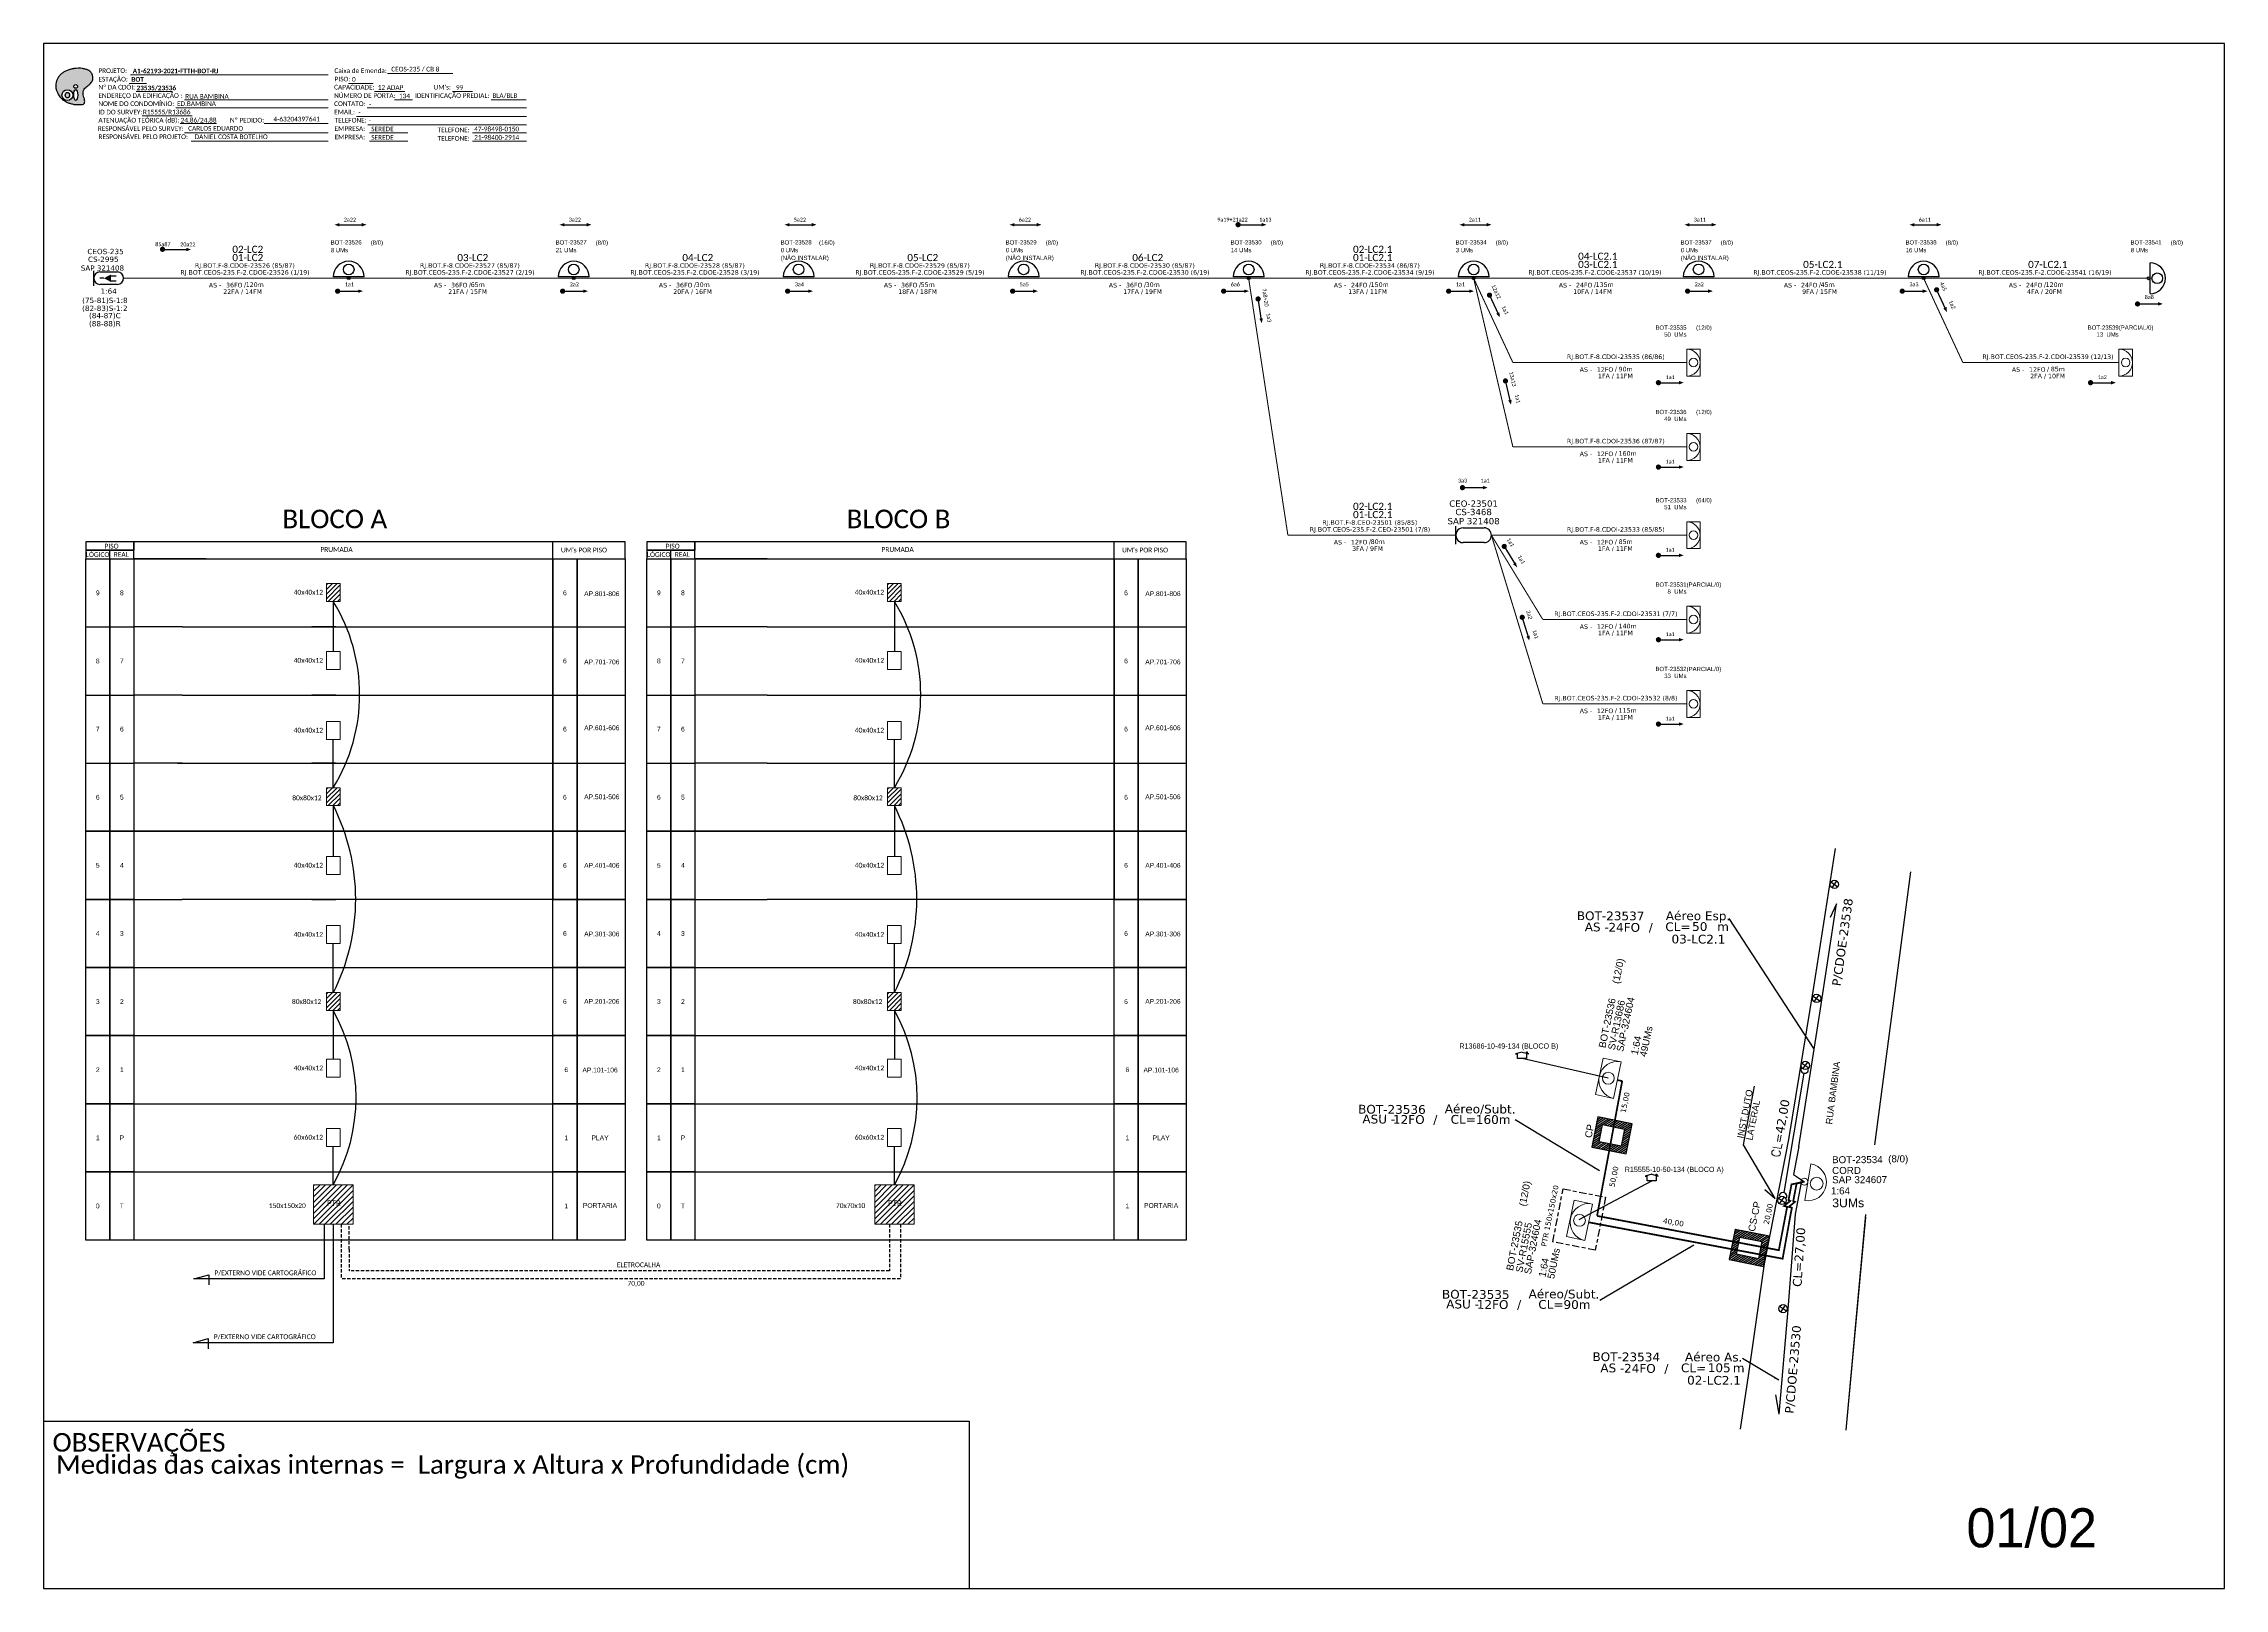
# Paper-space layout 'CDOI-23535-23536' of a CAD drawing. Extents: x 1042 to 2895, y 14 to 608.
# Drawn here: x 1042 to 1880, y 14 to 608 of the extents above; entities that cross this region are included whole.
import ezdxf
from ezdxf.enums import TextEntityAlignment as Align

# ---------------------------------------------------------------- set-up
doc = ezdxf.new("R2010")
doc.units = ezdxf.units.DM
doc.header["$MEASUREMENT"] = 0
doc.linetypes.add('ARILNSUP', pattern=[6.27, 2.85, -1, 1.42, -1])
doc.linetypes.add('DASHED', pattern=[19.05, 12.7, -6.35])
for name, color, linetype in [('10.1-Caixas Subterrâneas', 5, 'Continuous'), ('20.4-CEOS', 1, 'Continuous'), ('CABO OPTICO EXISTENTE', 5, 'Continuous'), ('CAP a instalar', 1, 'Continuous'), ('CD de instalação futura', 8, 'Continuous'), ('celulas gpon', 7, 'Continuous'), ('label_cabos', 7, 'Continuous'), ('Legenda', 1, 'Continuous'), ('Postes Existentes NA', 1, 'Continuous'), ('QUADRA', 7, 'Continuous'), ('SETA', 7, 'Continuous'), ('Subida Lateral', 5, 'Continuous'), ('surveys', 7, 'Continuous'), ('surveys legendas', 7, 'Continuous')]:
    doc.layers.add(name, color=color, linetype=linetype)
for name, color, linetype, lineweight in [("20.0-LEGENDA DOS CDO'S", 1, 'Continuous', 0), ('20.1-CDO_INTERIOR', 1, 'Continuous', 0), ('20.2-CDO_POSTE', 1, 'Continuous', 5), ('20.6-CORDOALHA_SUPORTE', 7, 'Continuous', 25), ('40.1-ETIQUETAS', 1, 'Continuous', 20), ('Segmento Logradouro Texto', 251, 'Continuous', 0)]:
    doc.layers.add(name, color=color, linetype=linetype, lineweight=lineweight)
doc.layers.add('DROP DE CLIENTE', color=140, linetype='Continuous', plot=False)
doc.layers.add('EXTRA', color=50, linetype='Continuous', plot=False)
doc.styles.add('ARIAL', font='arial.ttf')
doc.styles.add('DIGICADE', font='arial.ttf')
doc.styles.add('ROMANS', font='romans.shx')
doc.styles.add('siredit', font='verdana.ttf')
doc.styles.add('WMF-Calibri0', font='calibri.ttf')
doc.styles.add('WMF-Calibri1', font='calibrib.ttf')
doc.linetypes.add('FENCELINE1', pattern='A,0.25,-0.1,[133,ltypeshp.shx,S=0.1,R=0,X=-0.1,Y=0],-0.1,1', length=1.45)
doc.dimstyles.new('CC', dxfattribs={"dimtxt": 1, "dimasz": 2, "dimexe": 0.18, "dimexo": 0.0625, "dimgap": 0.09, "dimtad": 0, "dimdec": 0, "dimrnd": 1, "dimzin": 0, "dimdsep": 46, "dimtxsty": 'siredit', "dimblk": 'NONE', "dimcen": 0, "dimse1": 1, "dimse2": 1, "dimsd1": 1, "dimsd2": 1, "dimclrt": 7, "dimadec": 0, "dimazin": 0, "dimtfac": 1, "dimtdec": 0, "dimtofl": 0, "dimtmove": 0, "dimatfit": 3, "dimfxl": 0, "dimtolj": 1, "dimtzin": 0, "dimarcsym": 0})

# ---------------------------------------------------------------- blocks, each defined once
blk = doc.blocks.new('*U163')
at = {"color": 10}
for points in [[(41172, 12883), (40951, 13058)], [(40974, 12860), (41149, 13081)]]:
    blk.add_lwpolyline(points, dxfattribs=at)
blk.add_circle((41062, 12971), 141, dxfattribs=at)
blk = doc.blocks.new('*U33')
at = {"color": 0}
blk.add_line((2.14, -0.58), (-2.1, -0.68), dxfattribs=at)
for centre, radius in [((0, 0.38), 0.733), ((0.03, -1.03), 0.393)]:
    blk.add_circle(centre, radius, dxfattribs=at)
blk.add_arc((0.02, -0.63), 2.12, 1.3782, 181.3782, dxfattribs=at)
blk = doc.blocks.new('*X32')
at = {"color": 0, "linetype": 'Continuous'}
for p, q in [((-1.25, 0.34099), (-0.49099, 1.1)), ((-1.25, 0.517767), (-0.667767, 1.1)), ((-1.25, 0.694544), (-0.844544, 1.1)), ((-1.25, 0.87132), (-1.02132, 1.1)), ((-1.25, 1.048097), (-1.198097, 1.1)), ((-1.25, 0.164214), (-0.8035, 0.610714)), ((-1.25, -0.012563), (-0.8035, 0.433937)), ((-1.25, -0.18934), (-0.8035, 0.25716)), ((-1.25, -0.366117), (-0.8035, 0.080383)), ((-0.789214, 0.625), (-0.314214, 1.1)), ((-0.612437, 0.625), (-0.137437, 1.1)), ((-0.43566, 0.625), (0.03934, 1.1)), ((-0.258883, 0.625), (0.216117, 1.1)), ((-0.082107, 0.625), (0.392893, 1.1)), ((0.09467, 0.625), (0.56967, 1.1)), ((0.271447, 0.625), (0.746447, 1.1)), ((0.448223, 0.625), (0.923223, 1.1)), ((0.625, 0.625), (1.1, 1.1)), ((0.801777, 0.625), (1.25, 1.073223)), ((0.8035, 0.449947), (1.25, 0.896447)), ((0.8035, 0.27317), (1.25, 0.71967)), ((0.8035, 0.096393), (1.25, 0.542893)), ((0.8035, -0.080383), (1.25, 0.366117)), ((0.8035, -0.25716), (1.25, 0.18934)), ((0.8035, -0.433937), (1.25, 0.012563)), ((-1.25, -0.542893), (-0.8035, -0.096393)), ((-1.25, -0.71967), (-0.8035, -0.27317)), ((-1.25, -0.896447), (-0.8035, -0.449947)), ((-1.25, -1.073223), (-0.801777, -0.625)), ((-1.1, -1.1), (-0.625, -0.625)), ((-0.923223, -1.1), (-0.448223, -0.625)), ((-0.746447, -1.1), (-0.271447, -0.625)), ((-0.56967, -1.1), (-0.09467, -0.625)), ((-0.392893, -1.1), (0.082107, -0.625)), ((-0.216117, -1.1), (0.258883, -0.625)), ((-0.03934, -1.1), (0.43566, -0.625)), ((0.137437, -1.1), (0.612437, -0.625)), ((0.314214, -1.1), (0.789214, -0.625)), ((0.49099, -1.1), (1.25, -0.34099)), ((0.667767, -1.1), (1.25, -0.517767)), ((0.8035, -0.610714), (1.25, -0.164214)), ((0.844544, -1.1), (1.25, -0.694544)), ((1.02132, -1.1), (1.25, -0.87132)), ((1.198097, -1.1), (1.25, -1.048097))]:
    blk.add_line(p, q, dxfattribs=at)
blk = doc.blocks.new('MANHOLE_MQ')
at = {"color": 0, "linetype": 'Continuous'}
for p, q in [((0.00000623, 0.00000569), (-0.00000627, 0.00000569)), ((-0.00000627, 0.00000569), (-0.00000627, -0.00000531)), ((-0.00000404, 0.00000331), (0.00000399, 0.00000331)), ((-0.00000404, -0.00000294), (-0.00000404, 0.00000331)), ((0.00000399, 0.00000331), (0.00000399, -0.00000294)), ((0.00000623, -0.00000531), (0.00000623, 0.00000569)), ((-0.00000627, -0.00000531), (0.00000623, -0.00000531)), ((0.00000399, -0.00000294), (-0.00000404, -0.00000294)), ((0.00000399, -0.00000294), (0.00000399, -0.00000294))]:
    blk.add_line(p, q, dxfattribs=at)
at = {"color": 0, "linetype": 'Continuous', "xscale": 5e-06, "yscale": 5e-06, "zscale": 1e-05}
blk.add_blockref('*X32', (-0.00000002, 0.00000019), dxfattribs=at)
blk = doc.blocks.new('Inst CB AS CFOA-SM-AS-80-TS-24')
at = {"layer": 'label_cabos', "color": 0, "style": 'siredit'}
for tag, flags, p in [('ID_ATIVIDADE', 3, (1.31, 2.67)), ('FATOR', 1, (11.56, 2.55))]:
    blk.add_attdef(tag, text='', height=1, rotation=359.69, dxfattribs=dict(at, flags=flags)).set_placement(p, align=Align.MIDDLE_CENTER)
for tag, p in [('TIPO_CABO', (1.76, 0)), ('DESTINO_CABO', (3.13, 1.26)), ('CABO', (4.69, -0.05)), ('/', (7.71, -0.05)), ('LANCE', (10.81, 0)), ('TIPO_CABO', (13.11, 1.24)), ('UND', (15.96, 0)), ('FID', (13.15, -1.41))]:
    blk.add_attdef(tag, text='', height=1, rotation=359.69, dxfattribs=at).set_placement(p, align=Align.MIDDLE_CENTER)
blk.add_attdef('QTDE', (12.43, -0.47), '', height=1, rotation=359.69, dxfattribs=at)
blk = doc.blocks.new('_None')
blk = doc.blocks.new('Inst CB ESP CFOA-SM-AS-80-TS-24')
at = {"layer": 'label_cabos', "color": 0, "style": 'siredit'}
for tag, flags, p in [('ID_ATIVIDADE', 3, (1.31, 2.67)), ('FATOR', 1, (11.56, 2.55))]:
    blk.add_attdef(tag, text='', height=1, rotation=359.69, dxfattribs=dict(at, flags=flags)).set_placement(p, align=Align.MIDDLE_CENTER)
for tag, p in [('TIPO_CABO', (1.76, 0)), ('DESTINO_CABO', (3.13, 1.26)), ('CABO', (4.69, -0.05)), ('/', (7.71, -0.05)), ('LANCE', (10.81, 0)), ('TIPO_CABO', (13.11, 1.24)), ('UND', (15.96, 0)), ('FID', (13.15, -1.41))]:
    blk.add_attdef(tag, text='', height=1, rotation=359.69, dxfattribs=at).set_placement(p, align=Align.MIDDLE_CENTER)
blk.add_attdef('QTDE', (12.43, -0.47), '', height=1, rotation=359.69, dxfattribs=at)
blk = doc.blocks.new('LEGENDA DOS CABOS')
at = {"layer": 'EXTRA', "style": 'siredit'}
for tag, p in [('ID', (4.6, 0.97)), ('XX', (9.03, 0.97))]:
    blk.add_attdef(tag, text='', height=0.48, rotation=359.69, dxfattribs=at).set_placement(p, align=Align.MIDDLE_CENTER)
at = {"layer": 'Legenda', "color": 7, "style": 'siredit'}
for tag, p in [('TIPO_CABO', (1.31, 0)), ('CABO', (4.69, -0.05)), ('/', (6.81, -0.05)), ('METROS', (10.03, -0.05))]:
    blk.add_attdef(tag, text='', height=0.8, rotation=359.69, dxfattribs=at).set_placement(p, align=Align.MIDDLE_CENTER)
blk = doc.blocks.new('ETIQUETA_RS5F')
at = {"layer": '40.1-ETIQUETAS', "color": 0, "style": 'siredit'}
blk.add_text('/', height=1.5, dxfattribs=at).set_placement((1.55, -1.95), align=Align.MIDDLE_RIGHT)
for tag, p in [('ETIQUETA_R_SECUNDARIA', (1.18, 2.1)), ('ETIQUETA_R_PRIMARIA', (1.18, 4.1)), ('F_ATIVAS/F_MORTAS', (1.11, -4.24))]:
    blk.add_attdef(tag, text='', height=1.5, dxfattribs=at).set_placement(p, align=Align.MIDDLE_CENTER)
for tag, p in [('TIPO_CABO', (-6.62, -2.12)), ('CAP_CABO', (0.37, -2.09))]:
    blk.add_attdef(tag, text='', height=1.5, dxfattribs=at).set_placement(p, align=Align.MIDDLE_RIGHT)
for tag, p in [('FUSÃO_1', (0.82, -8.39)), ('FUSÃO_2', (0.82, -10.6)), ('FUSÃO_3', (0.82, -12.93)), ('FUSÃO_4', (0.82, -15.14)), ('FUSÃO_5', (0.82, -17.16))]:
    blk.add_attdef(tag, text='', height=1.5, dxfattribs=at).set_placement(p, align=Align.CENTER)
blk.add_attdef('METROS', text='', height=1.5, dxfattribs=at).set_placement((2.11, -1.95), align=Align.MIDDLE_LEFT)
blk = doc.blocks.new('CDOE-TEXTO PADRÃO')
at = {"layer": "20.0-LEGENDA DOS CDO'S", "color": 0, "style": 'ARIAL'}
for tag, p in [('CDO_N', (0.49, 7.39)), ('SAP', (0.51, 1.67)), ('CORDOALHA', (0.5, 4.33)), ('SPLITER_1', (0.59, -0.91)), ('(XX-XX_F)S', (0.54, -8.29)), ('SPLITER_2', (0.6, -3.55)), ('(XX-XX_L)S', (0.55, -10.83)), ('UMS', (0.55, -13.15))]:
    blk.add_attdef(tag, p, '', height=1.7, rotation=0.11799, dxfattribs=at)
blk.add_attdef('FIBRAS_UTILIZADAS', text='', height=1.7, rotation=0.11799, dxfattribs=at).set_placement((19.77, 7.43), align=Align.CENTER)
blk = doc.blocks.new('CDOE POSTE_')
at = {"color": 0}
blk.add_line((12.9, -5.5), (-2.4, -5.5), dxfattribs=at)
for centre, radius in [((5.3, -1.9), 2.64), ((5.3, -6.2), 0.708)]:
    blk.add_circle(centre, radius, dxfattribs=at)
blk.add_arc((5.3, -5.5), 7.65, 0, 180, dxfattribs=at)
blk = doc.blocks.new('CDOI_INT')
at = {"layer": '20.1-CDO_INTERIOR', "color": 0, "lineweight": 18}
blk.add_lwpolyline([(4.25, -4.25), (4.25, 4.25), (0, 4.25), (0, -4.25)], close=True, dxfattribs=at)
blk.add_circle((2.12, 0), 1.36, dxfattribs=at)
blk.add_arc((0, 0), 4.25, 270, 90, dxfattribs=at)
at = {"layer": "20.0-LEGENDA DOS CDO'S", "color": 0, "style": 'ARIAL'}
for tag, p in [('SAP', (-0.08, 6.23)), ('CDO_N', (-0.08, 10.38)), ('SURVEY', (-0.08, 8.2)), ('SPLITER_1', (21.18, 10.38)), ('SPLITER_2', (21.19, 8.68)), ('1:XX', (5.94, -2.22)), ('UMS', (5.94, -4.24))]:
    blk.add_attdef(tag, p, '', height=1.36, dxfattribs=at)
blk.add_attdef('FIBRAS_UTILIZADAS', text='', height=1.36, dxfattribs=at).set_placement((15.34, 10.38), align=Align.CENTER)
blk = doc.blocks.new('CEOS_UN_SC')
at = {"layer": '20.4-CEOS', "color": 0}
for p, q in [((-9.11, 2.39), (-2.39, 2.39)), ((-2.39, -2.39), (-9.11, -2.39))]:
    blk.add_line(p, q, dxfattribs=at)
for points in [[(-11.5, -2.89), (-11.5, 2.89)], [(-7.6, 0), (-9.22, 0)], [(-4.96, 0.95), (-2.92, 0.95)], [(-4.96, -1.04), (-2.92, -1.04)]]:
    blk.add_lwpolyline(points, dxfattribs=at)
blk.add_lwpolyline([(-7.6, 0, 0, 2.95, 0), (-4.83, 0, 2.95, 2.95, 0)], format="xyseb", dxfattribs=at)
for centre, start, end in [((-9.11, 0), 90, 270), ((-2.39, 0), 270, 90)]:
    blk.add_arc(centre, 2.39, start, end, dxfattribs=at)
at = {"layer": '20.4-CEOS', "color": 7, "style": 'siredit'}
for tag, height, p in [('NOME?', 2.03, (-5.75, 10.27)), ('TIPO?', 2, (-8.17, 3.89)), ('LOCAL?', 2.03, (-5.75, 7.27))]:
    blk.add_attdef(tag, text='', height=height, dxfattribs=at).set_placement(p, align=Align.MIDDLE_CENTER)
for tag, p in [('RACIO_SPLITAGEM', (-5.75, -3.97)), ('FIBRAS_RESERVA', (-5.75, -7.51))]:
    blk.add_attdef(tag, text='', height=2.03, dxfattribs=at).set_placement(p, align=Align.TOP_CENTER)
blk = doc.blocks.new('OI')
h = blk.add_hatch(color=40)
edge = h.paths.add_edge_path()
edge.add_spline(control_points=[(4.35, -0.67), (3.92, -0.99), (3.26, -1.5), (2.81, -2.59), (2.9, -3.5), (3.06, -4.27), (3.31, -4.85), (3.37, -5.39), (3.4, -5.88), (3.2, -6.4), (2.54, -6.61), (1.65, -6.63), (0.55, -6.67), (-0.56, -6.42), (-1.61, -6.14), (-2.77, -5.61), (-3.92, -4.77), (-4.89, -3.7), (-5.34, -2.65), (-5.6, -1.94), (-5.85, -0.96), (-5.71, 0.47), (-5.1, 2.02), (-4.14, 3.02), (-3.3, 3.61), (-2.37, 4.16), (-1.36, 4.44), (-0.56, 4.7), (0.79, 4.85), (2.24, 4.97), (3.79, 4.57), (4.67, 4.21), (5.44, 3.65), (5.76, 2.99), (6.03, 2.21), (6.01, 1.46), (5.72, 0.64), (5.31, 0.08), (4.88, -0.38), (4.51, -0.55), (4.35, -0.67)], knot_values=[0, 0, 0, 0, 1.60434, 2.417191, 3.427595, 4.282808, 4.776746, 5.304182, 5.888771, 6.258406, 6.858137, 7.79129, 8.986195, 10.124242, 11.187857, 12.242908, 13.953784, 15.414161, 16.515391, 17.349188, 17.675853, 19.552021, 21.515531, 22.568638, 23.63245, 24.621084, 25.782718, 26.745347, 27.142653, 29.870543, 31.004649, 31.921532, 32.709589, 33.801391, 34.042471, 35.192333, 35.971461, 36.628871, 37.254359, 37.836911, 37.836911, 37.836911, 37.836911], degree=3, periodic=0)
h.paths.add_polyline_path([(1.13, -0.87, -1), (-0.04, -0.87, -1)], flags=16)
edge = h.paths.add_edge_path(flags=16)
edge.add_ellipse((0.56, -3.59), major_axis=(-0.02, 1.71), ratio=0.361305, start_angle=0, end_angle=360)
h.paths.add_polyline_path([(-0.36, -3.62, -1), (-3.8, -3.62, -1)], flags=16)
edge = h.paths.add_edge_path(flags=0)
edge.add_ellipse((-2.08, -3.62), major_axis=(0, 0.885), ratio=0.758294, start_angle=0, end_angle=360)
at = {"color": 40}
for centre, radius in [((-2.08, -3.62), 1.72), ((0.54, -0.87), 0.587)]:
    blk.add_circle(centre, radius, dxfattribs=at)
blk.add_ellipse((-2.08, -3.62), major_axis=(0, 0.885), ratio=0.758294, start_param=-3.141592653589792, end_param=3.141592653589792, dxfattribs=at)
blk.add_ellipse((0.56, -3.59), major_axis=(-0.02, 1.71), ratio=0.361305, dxfattribs=at)
at = {"color": 40, "start_tangent": (-0.800898, -0.598801), "end_tangent": (-0.800898, -0.598801)}
blk.add_spline([(4.35, -0.67), (3.2, -1.78), (2.9, -2.54), (2.92, -3.55), (3.12, -4.38), (3.28, -4.85), (3.37, -5.37), (3.35, -5.95), (3.2, -6.29), (2.66, -6.55), (1.73, -6.63), (0.54, -6.62), (-0.58, -6.41), (-1.6, -6.11), (-2.56, -5.67), (-3.95, -4.67), (-4.89, -3.56), (-5.37, -2.56), (-5.64, -1.78), (-5.72, -1.46), (-5.63, 0.42), (-4.84, 2.22), (-4.13, 2.99), (-3.27, 3.62), (-2.4, 4.09), (-1.3, 4.47), (-0.37, 4.72), (0.02, 4.77), (2.75, 4.8), (3.85, 4.53), (4.69, 4.16), (5.31, 3.68), (5.85, 2.73), (5.93, 2.5), (5.94, 1.35), (5.67, 0.62), (5.29, 0.08), (4.84, -0.36), (4.35, -0.67)], degree=3, dxfattribs=at)
blk = doc.blocks.new('SURVEY_SURVEY')
for p, q in [((0, 0.0000127), (-0.0000126, 0.000009)), ((-0.0000126, 0.000009), (-0.0000086, 0.000009)), ((-0.0000086, 0), (-0.0000086, 0.000009)), ((0.0000086, 0), (-0.0000086, 0)), ((0, 0.0000127), (0.0000126, 0.000009)), ((0.0000084, 0.0000132), (0.0000098, 0.0000132)), ((0.0000084, 0.0000103), (0.0000084, 0.0000132)), ((0.0000126, 0.000009), (0.0000086, 0.000009)), ((0.0000086, 0.000009), (0.0000086, 0)), ((0.0000098, 0.0000132), (0.0000098, 0.0000099))]:
    blk.add_line(p, q)

psp = doc.layouts.new('CDOI-23535-23536')

# ---------------------------------------------------------------- hatches: boundary and pattern name
h = psp.add_hatch()
h.set_pattern_fill('ANSI31', color=1, scale=10)
h.set_pattern_definition([(45, (-11037.1079, -1382.2455), (-0.88388348, 0.88388348), [])])
h.paths.add_polyline_path([(1155.71, 400.75), (1150.42, 400.75), (1150.42, 393.85), (1155.71, 393.85)])
h = psp.add_hatch()
h.set_pattern_fill('ANSI31', color=1, scale=10)
h.set_pattern_definition([(45, (-10821.3528, -1382.2455), (-0.88388348, 0.88388348), [])])
h.paths.add_polyline_path([(1371.47, 400.75), (1366.17, 400.75), (1366.17, 393.85), (1371.47, 393.85)])
h = psp.add_hatch()
h.set_pattern_fill('ANSI31', color=1, scale=10)
h.set_pattern_definition([(45, (-11037.1079, -1460.7594), (-0.88388348, 0.88388348), [])])
h.paths.add_polyline_path([(1155.71, 322.23), (1150.42, 322.23), (1150.42, 315.34), (1155.71, 315.34)])
h = psp.add_hatch()
h.set_pattern_fill('ANSI31', color=1, scale=10)
h.set_pattern_definition([(45, (-10821.3528, -1460.7594), (-0.88388348, 0.88388348), [])])
h.paths.add_polyline_path([(1371.47, 322.23), (1366.17, 322.23), (1366.17, 315.34), (1371.47, 315.34)])
h = psp.add_hatch()
h.set_pattern_fill('ANSI31', color=1, scale=10)
h.set_pattern_definition([(45, (-11037.1079, -1539.5625), (-0.88388348, 0.88388348), [])])
h.paths.add_polyline_path([(1155.71, 243.43), (1150.42, 243.43), (1150.42, 236.54), (1155.71, 236.54)])
h = psp.add_hatch()
h.set_pattern_fill('ANSI31', color=1, scale=10)
h.set_pattern_definition([(45, (-10821.3528, -1539.5625), (-0.88388348, 0.88388348), [])])
h.paths.add_polyline_path([(1371.47, 243.43), (1366.17, 243.43), (1366.17, 236.54), (1371.47, 236.54)])
h = psp.add_hatch()
h.set_pattern_fill('ANSI31', color=1, scale=12, style=0)
h.set_pattern_definition([(45, (411.891, -307.7658), (-1.0606602, 1.0606602), [])])
h.paths.add_polyline_path([(1160.65, 169.5), (1145.48, 169.5), (1145.48, 154.36), (1160.65, 154.36)])
h.paths.add_polyline_path([(1150.2, 160.45), (1156.72, 160.45), (1156.72, 164.39), (1150.2, 164.39)], flags=9)
h = psp.add_hatch()
h.set_pattern_fill('ANSI31', color=1, scale=12, style=0)
h.set_pattern_definition([(45, (627.6461, -307.7658), (-1.0606602, 1.0606602), [])])
h.paths.add_polyline_path([(1376.41, 169.5), (1361.23, 169.5), (1361.23, 154.36), (1376.41, 154.36)])
h.paths.add_polyline_path([(1365.96, 160.45), (1372.47, 160.45), (1372.47, 164.39), (1365.96, 164.39)], flags=9)

# ---------------------------------------------------------------- linework, layer by layer
at = {"color": 8}
for p, q in [((1337.93, 518.69), (1326.04, 518.69)), ((1424.45, 518.69), (1412.55, 518.69)), ((1684, 518.69), (1672.1, 518.69))]:
    psp.add_line(p, q, dxfattribs=at)
at = {"color": 0}
for p, q in [((1057.85, 410.25), (1067.11, 410.25)), ((1057.85, 384.05), (1057.85, 410.25)), ((1057.85, 410.25), (1067.11, 410.25)), ((1067.11, 410.25), (1067.11, 384.05)), ((1067.11, 410.25), (1076.37, 410.25)), ((1067.11, 384.05), (1067.11, 410.25)), ((1067.11, 410.25), (1076.37, 410.25)), ((1076.37, 410.25), (1076.37, 384.05)), ((1094.88, 410.25), (1076.37, 410.25)), ((1076.37, 410.25), (1076.37, 384.05)), ((1094.88, 410.25), (1076.37, 410.25)), ((1104.14, 410.25), (1094.88, 410.25)), ((1104.14, 410.25), (1094.88, 410.25)), ((1104.14, 410.25), (1237.53, 410.25)), ((1104.14, 410.25), (1237.53, 410.25)), ((1237.53, 410.25), (1237.53, 384.05)), ((1237.53, 410.25), (1246.79, 410.25)), ((1237.53, 384.05), (1237.53, 410.25)), ((1237.53, 410.25), (1246.79, 410.25)), ((1246.79, 410.25), (1265.31, 410.25)), ((1246.79, 384.05), (1246.79, 410.25)), ((1246.79, 410.25), (1246.79, 384.05)), ((1246.79, 410.25), (1265.31, 410.25)), ((1265.31, 410.25), (1265.31, 384.05)), ((1273.61, 410.25), (1282.87, 410.25)), ((1273.61, 384.05), (1273.61, 410.25)), ((1273.61, 410.25), (1282.87, 410.25)), ((1282.87, 410.25), (1282.87, 384.05)), ((1282.87, 410.25), (1292.12, 410.25)), ((1282.87, 384.05), (1282.87, 410.25)), ((1282.87, 410.25), (1292.12, 410.25)), ((1292.12, 410.25), (1292.12, 384.05)), ((1310.64, 410.25), (1292.12, 410.25)), ((1292.12, 410.25), (1292.12, 384.05)), ((1310.64, 410.25), (1292.12, 410.25)), ((1319.9, 410.25), (1310.64, 410.25)), ((1319.9, 410.25), (1310.64, 410.25)), ((1319.9, 410.25), (1453.29, 410.25)), ((1319.9, 410.25), (1453.29, 410.25)), ((1453.29, 410.25), (1453.29, 384.05)), ((1453.29, 410.25), (1462.54, 410.25)), ((1453.29, 384.05), (1453.29, 410.25)), ((1453.29, 410.25), (1462.54, 410.25)), ((1462.54, 410.25), (1481.06, 410.25)), ((1462.54, 384.05), (1462.54, 410.25)), ((1462.54, 410.25), (1462.54, 384.05)), ((1462.54, 410.25), (1481.06, 410.25)), ((1481.06, 410.25), (1481.06, 384.05)), ((1057.85, 384.05), (1067.11, 384.05)), ((1057.85, 357.86), (1057.85, 384.05)), ((1067.11, 384.05), (1067.11, 357.86)), ((1067.11, 384.05), (1076.37, 384.05)), ((1067.11, 357.86), (1067.11, 384.05)), ((1076.37, 384.05), (1076.37, 357.86)), ((1094.88, 384.05), (1076.37, 384.05)), ((1076.37, 384.05), (1076.37, 357.86)), ((1094.88, 384.05), (1237.53, 384.05)), ((1154.04, 384.05), (1144.78, 384.05)), ((1237.53, 384.05), (1237.53, 357.86)), ((1237.53, 384.05), (1246.79, 384.05)), ((1237.53, 357.86), (1237.53, 384.05)), ((1246.79, 384.05), (1265.31, 384.05)), ((1246.79, 357.86), (1246.79, 384.05)), ((1246.79, 384.05), (1246.79, 357.86)), ((1265.31, 384.05), (1265.31, 356.37)), ((1273.61, 384.05), (1282.87, 384.05)), ((1273.61, 357.86), (1273.61, 384.05)), ((1282.87, 384.05), (1282.87, 357.86)), ((1282.87, 384.05), (1292.12, 384.05)), ((1282.87, 357.86), (1282.87, 384.05)), ((1292.12, 384.05), (1292.12, 357.86)), ((1310.64, 384.05), (1292.12, 384.05)), ((1292.12, 384.05), (1292.12, 357.86)), ((1319.9, 384.05), (1310.64, 384.05)), ((1319.9, 384.05), (1453.29, 384.05)), ((1453.29, 384.05), (1453.29, 357.86)), ((1453.29, 384.05), (1462.54, 384.05)), ((1453.29, 357.86), (1453.29, 384.05)), ((1462.54, 384.05), (1481.06, 384.05)), ((1462.54, 357.86), (1462.54, 384.05)), ((1462.54, 384.05), (1462.54, 357.86)), ((1481.06, 384.05), (1481.06, 356.37)), ((1057.85, 357.86), (1067.11, 357.86)), ((1057.85, 331.66), (1057.85, 357.86)), ((1067.11, 357.86), (1067.11, 331.66)), ((1067.11, 357.86), (1076.37, 357.86)), ((1067.11, 331.66), (1067.11, 357.86)), ((1076.37, 357.86), (1076.37, 331.66)), ((1094.88, 357.86), (1076.37, 357.86)), ((1076.37, 357.86), (1076.37, 331.66)), ((1094.88, 357.86), (1237.53, 357.86)), ((1154.04, 357.86), (1144.78, 357.86)), ((1237.53, 357.86), (1237.53, 331.66)), ((1237.53, 357.86), (1246.79, 357.86)), ((1237.53, 331.66), (1237.53, 357.86)), ((1246.79, 357.86), (1265.31, 357.86)), ((1246.79, 331.66), (1246.79, 357.86)), ((1246.79, 357.86), (1246.79, 331.66)), ((1265.31, 356.37), (1265.31, 330.18)), ((1273.61, 357.86), (1282.87, 357.86)), ((1273.61, 331.66), (1273.61, 357.86)), ((1282.87, 357.86), (1282.87, 331.66)), ((1282.87, 357.86), (1292.12, 357.86)), ((1282.87, 331.66), (1282.87, 357.86)), ((1292.12, 357.86), (1292.12, 331.66)), ((1310.64, 357.86), (1292.12, 357.86)), ((1292.12, 357.86), (1292.12, 331.66)), ((1319.9, 357.86), (1310.64, 357.86)), ((1319.9, 357.86), (1453.29, 357.86)), ((1453.29, 357.86), (1453.29, 331.66)), ((1453.29, 357.86), (1462.54, 357.86)), ((1453.29, 331.66), (1453.29, 357.86)), ((1462.54, 357.86), (1481.06, 357.86)), ((1462.54, 331.66), (1462.54, 357.86)), ((1462.54, 357.86), (1462.54, 331.66)), ((1481.06, 356.37), (1481.06, 330.18)), ((1057.85, 331.66), (1067.11, 331.66)), ((1057.85, 305.47), (1057.85, 331.66)), ((1067.11, 331.66), (1067.11, 305.47)), ((1067.11, 331.66), (1076.37, 331.66)), ((1067.11, 305.47), (1067.11, 331.66)), ((1076.37, 331.66), (1076.37, 305.47)), ((1094.88, 331.66), (1076.37, 331.66)), ((1076.37, 331.66), (1076.37, 305.47)), ((1093.13, 331.66), (1237.53, 331.66)), ((1154.04, 331.66), (1144.78, 331.66)), ((1237.53, 331.66), (1237.53, 305.47)), ((1237.53, 331.66), (1246.79, 331.66)), ((1237.53, 305.47), (1237.53, 331.66)), ((1246.79, 331.66), (1265.31, 331.66)), ((1246.79, 305.47), (1246.79, 331.66)), ((1246.79, 331.66), (1246.79, 305.47)), ((1265.31, 330.18), (1265.31, 303.98)), ((1273.61, 331.66), (1282.87, 331.66)), ((1273.61, 305.47), (1273.61, 331.66)), ((1282.87, 331.66), (1282.87, 305.47)), ((1282.87, 331.66), (1292.12, 331.66)), ((1282.87, 305.47), (1282.87, 331.66)), ((1292.12, 331.66), (1292.12, 305.47)), ((1310.64, 331.66), (1292.12, 331.66)), ((1292.12, 331.66), (1292.12, 305.47)), ((1319.9, 331.66), (1310.64, 331.66)), ((1319.9, 331.66), (1453.29, 331.66)), ((1453.29, 331.66), (1453.29, 305.47)), ((1453.29, 331.66), (1462.54, 331.66)), ((1453.29, 305.47), (1453.29, 331.66)), ((1462.54, 331.66), (1481.06, 331.66)), ((1462.54, 305.47), (1462.54, 331.66)), ((1462.54, 331.66), (1462.54, 305.47)), ((1481.06, 330.18), (1481.06, 303.98)), ((1057.85, 305.47), (1067.11, 305.47)), ((1057.85, 279.27), (1057.85, 305.47)), ((1067.11, 305.47), (1057.85, 305.47)), ((1067.11, 305.47), (1067.11, 279.27)), ((1067.11, 305.47), (1076.37, 305.47)), ((1067.11, 279.27), (1067.11, 305.47)), ((1076.37, 305.47), (1067.11, 305.47)), ((1076.37, 305.47), (1076.37, 279.27)), ((1094.88, 305.47), (1076.37, 305.47)), ((1076.37, 305.47), (1076.37, 279.27)), ((1076.37, 305.47), (1094.88, 305.47)), ((1094.88, 305.47), (1237.53, 305.47)), ((1237.53, 305.47), (1094.88, 305.47)), ((1154.04, 305.47), (1144.78, 305.47)), ((1144.78, 305.47), (1154.04, 305.47)), ((1237.53, 305.47), (1237.53, 279.27)), ((1237.53, 305.47), (1246.79, 305.47)), ((1237.53, 279.27), (1237.53, 305.47)), ((1246.79, 305.47), (1237.53, 305.47)), ((1246.79, 305.47), (1265.31, 305.47)), ((1246.79, 279.27), (1246.79, 305.47)), ((1246.79, 305.47), (1246.79, 279.27)), ((1265.31, 305.47), (1246.79, 305.47)), ((1265.31, 303.98), (1265.31, 277.79)), ((1273.61, 305.47), (1282.87, 305.47)), ((1273.61, 279.27), (1273.61, 305.47)), ((1282.87, 305.47), (1273.61, 305.47)), ((1282.87, 305.47), (1282.87, 279.27)), ((1282.87, 305.47), (1292.12, 305.47)), ((1282.87, 279.27), (1282.87, 305.47)), ((1292.12, 305.47), (1282.87, 305.47)), ((1292.12, 305.47), (1292.12, 279.27)), ((1310.64, 305.47), (1292.12, 305.47)), ((1292.12, 305.47), (1292.12, 279.27)), ((1292.12, 305.47), (1310.64, 305.47)), ((1319.9, 305.47), (1310.64, 305.47)), ((1310.64, 305.47), (1319.9, 305.47)), ((1319.9, 305.47), (1453.29, 305.47)), ((1453.29, 305.47), (1319.9, 305.47)), ((1453.29, 305.47), (1453.29, 279.27)), ((1453.29, 305.47), (1462.54, 305.47)), ((1453.29, 279.27), (1453.29, 305.47)), ((1462.54, 305.47), (1453.29, 305.47)), ((1462.54, 305.47), (1481.06, 305.47)), ((1462.54, 279.27), (1462.54, 305.47)), ((1462.54, 305.47), (1462.54, 279.27)), ((1481.06, 305.47), (1462.54, 305.47)), ((1481.06, 303.98), (1481.06, 277.79)), ((1067.11, 279.27), (1057.85, 279.27)), ((1076.37, 279.27), (1067.11, 279.27)), ((1076.37, 279.27), (1094.88, 279.27)), ((1237.53, 279.27), (1094.88, 279.27)), ((1144.78, 279.27), (1154.04, 279.27)), ((1246.79, 279.27), (1237.53, 279.27)), ((1265.31, 279.27), (1246.79, 279.27)), ((1282.87, 279.27), (1273.61, 279.27)), ((1292.12, 279.27), (1282.87, 279.27)), ((1292.12, 279.27), (1310.64, 279.27)), ((1310.64, 279.27), (1319.9, 279.27)), ((1453.29, 279.27), (1319.9, 279.27)), ((1462.54, 279.27), (1453.29, 279.27)), ((1481.06, 279.27), (1462.54, 279.27)), ((1076.37, 174.49), (1237.53, 174.49)), ((1237.53, 174.49), (1246.79, 174.49)), ((1237.53, 148.3), (1237.53, 174.49)), ((1246.79, 174.49), (1265.31, 174.49)), ((1246.79, 148.3), (1246.79, 174.49)), ((1246.79, 174.49), (1246.79, 148.3)), ((1265.31, 174.49), (1265.31, 148.3)), ((1292.12, 174.49), (1453.29, 174.49)), ((1453.29, 174.49), (1462.54, 174.49)), ((1453.29, 148.3), (1453.29, 174.49)), ((1462.54, 174.49), (1481.06, 174.49)), ((1462.54, 148.3), (1462.54, 174.49)), ((1462.54, 174.49), (1462.54, 148.3)), ((1481.06, 174.49), (1481.06, 148.3)), ((1237.53, 148.3), (1076.37, 148.3)), ((1246.79, 148.3), (1237.53, 148.3)), ((1265.31, 148.3), (1246.79, 148.3)), ((1453.29, 148.3), (1292.12, 148.3)), ((1462.54, 148.3), (1453.29, 148.3)), ((1481.06, 148.3), (1462.54, 148.3))]:
    psp.add_line(p, q, dxfattribs=at)
for points in [[(1041.66, 14.34), (1880.23, 14.34), (1880.23, 608.34), (1041.66, 608.34), (1041.66, 14.34)], [(1067.11, 410.25), (1067.11, 413.54)], [(1076.37, 410.25), (1265.31, 410.25), (1265.31, 416.83), (1076.37, 416.83), (1076.37, 416.83), (1076.37, 413.54)], [(1237.52, 410.25), (1237.52, 416.83)], [(1282.87, 410.25), (1282.87, 413.54)], [(1292.12, 410.25), (1481.06, 410.25), (1481.06, 416.83), (1292.12, 416.83), (1292.12, 416.83), (1292.12, 413.54)], [(1453.27, 410.25), (1453.27, 416.83)], [(1694.12, 75.53), (1697.42, 97.03), (1703.44, 139.1), (1712.75, 186.89), (1722.37, 245.48), (1730.63, 298.9)], [(1076.37, 253.08), (1237.53, 253.08)], [(1292.12, 253.08), (1453.29, 253.08)], [(1076.37, 226.88), (1237.53, 226.88)], [(1292.12, 226.88), (1453.29, 226.88)], [(1076.37, 200.69), (1237.53, 200.69)], [(1292.12, 200.69), (1453.29, 200.69)], [(1041.66, 78.59), (1397.61, 78.59)]]:
    psp.add_lwpolyline(points)
at = {"color": 7, "lineweight": 0}
for points in [[(1075.13, 596.3), (1151.11, 596.3)], [(1173.94, 596.79), (1199.08, 596.79)], [(1074.62, 593.02), (1081.17, 593.02)], [(1077.28, 589.95), (1091.22, 589.95)], [(1158.9, 593.07), (1168.38, 593.07)], [(1168.95, 589.95), (1180.57, 589.95)], [(1198.89, 589.95), (1206.56, 589.95)], [(1079.6, 580.54), (1098.84, 580.54)], [(1092.44, 583.61), (1151.11, 583.61)], [(1095.85, 586.72), (1151.11, 586.72)], [(1162.03, 580.37), (1227.29, 580.37)], [(1166.07, 583.61), (1227.29, 583.61)], [(1176.54, 586.72), (1183.48, 586.72)], [(1213.71, 586.72), (1227.27, 586.72)], [(1094.13, 577.57), (1108.08, 577.57)], [(1095.85, 574.02), (1151.11, 574.02)], [(1098.34, 570.78), (1151.11, 570.78)], [(1126.47, 577.58), (1150.96, 577.58)], [(1126.97, 577.58), (1151.12, 577.58)], [(1166.31, 577.13), (1227.29, 577.13)], [(1166.92, 574.02), (1181.72, 574.02)], [(1166.92, 570.78), (1181.72, 570.78)], [(1206.52, 574.02), (1227.29, 574.02)], [(1206.52, 570.78), (1227.29, 570.78)]]:
    psp.add_lwpolyline(points, dxfattribs=at)
for points, const_width in [([(1500.46, 538.72, 1), (1501.46, 538.72, 1)], 1), ([(1086.89, 529.25, 1), (1087.89, 529.25, 1)], 1), ([(1154.22, 513.15, 1), (1155.22, 513.15, 1)], 1), ([(1240.74, 513.15, 1), (1241.74, 513.15, 1)], 1), ([(1327.25, 513.15, 1), (1328.25, 513.15, 1)], 1), ([(1413.77, 513.15, 1), (1414.77, 513.15, 1)], 1), ([(1494.91, 513.15, 1), (1495.91, 513.15, 1)], 1), ([(1581.43, 513.15, 1), (1582.43, 513.15, 1)], 1), ([(1597.43, 512.08, 1), (1597.85, 511.17, 1)], 1), ([(1673.31, 513.15, 1), (1674.31, 513.15, 1)], 1), ([(1755.85, 513.15, 1), (1756.85, 513.15, 1)], 1), ([(1769.36, 514.14, 1), (1769.78, 513.23, 1)], 1), ([(1508.58, 510.66, 1), (1508.73, 509.67, 1)], 1), ([(1846.34, 508.25, 1), (1847.34, 508.25, 1)], 1), ([(1603.66, 479.13, 1), (1603.89, 478.16, 1)], 1), ([(1662.09, 477.96, 1), (1663.09, 477.96, 1)], 1), ([(1662.1, 445.51, 1), (1663.1, 445.51, 1)], 1), ([(1586.74, 437.6, 1), (1587.74, 437.6, 1)], 0.999), ([(1603.05, 415.43, 1), (1603.57, 414.58, 1)], 1), ([(1662.09, 411.57, 1), (1663.09, 411.57, 1)], 1), ([(1610.09, 388.24, 1), (1610.38, 387.28, 1)], 1)]:
    psp.add_lwpolyline(points, format="xyb", close=True, dxfattribs=dict(const_width=const_width))
at = {"color": 8, "const_width": 1}
for points in [[(1828.28, 477.96, 1), (1829.28, 477.96, 1)], [(1662.1, 379.13, 1), (1663.1, 379.13, 1)], [(1662.1, 346.69, 1), (1663.1, 346.69, 1)]]:
    psp.add_lwpolyline(points, format="xyb", close=True, dxfattribs=at)
for points in [[(1057.85, 413.54), (1076.37, 413.54), (1076.37, 416.83), (1057.85, 416.83)], [(1057.85, 410.25), (1076.37, 410.25), (1076.37, 413.54), (1057.85, 413.54)], [(1273.61, 413.54), (1292.12, 413.54), (1292.12, 416.83), (1273.61, 416.83)], [(1273.61, 410.25), (1292.12, 410.25), (1292.12, 413.54), (1273.61, 413.54)]]:
    psp.add_lwpolyline(points, close=True)
at = {"color": 1, "lineweight": 0}
for points in [[(1150.42, 400.75), (1155.71, 400.75), (1155.71, 393.85), (1150.42, 393.85)], [(1366.17, 400.75), (1371.47, 400.75), (1371.47, 393.85), (1366.17, 393.85)], [(1150.42, 322.23), (1155.71, 322.23), (1155.71, 315.34), (1150.42, 315.34)], [(1366.17, 322.23), (1371.47, 322.23), (1371.47, 315.34), (1366.17, 315.34)], [(1150.42, 243.43), (1155.71, 243.43), (1155.71, 236.54), (1150.42, 236.54)], [(1366.17, 243.43), (1371.47, 243.43), (1371.47, 236.54), (1366.17, 236.54)], [(1145.48, 169.53), (1160.65, 169.53), (1160.65, 154.36), (1145.48, 154.36)], [(1361.23, 169.53), (1376.41, 169.53), (1376.41, 154.36), (1361.23, 154.36)]]:
    psp.add_lwpolyline(points, close=True, dxfattribs=at)
at = {"color": 3}
for points in [[(1153.06, 393.85), (1153.06, 374.57)], [(1368.82, 393.85), (1368.82, 374.57)], [(1153.06, 322.23), (1153.06, 340.82)], [(1368.82, 322.23), (1368.82, 340.82)], [(1153.06, 315.34), (1153.06, 295.78)], [(1368.82, 315.34), (1368.82, 295.78)], [(1153.06, 243.43), (1153.06, 262.3)], [(1368.82, 243.43), (1368.82, 262.3)], [(1153.06, 236.54), (1153.06, 217.82)], [(1368.82, 236.54), (1368.82, 217.82)], [(1153.06, 169.53), (1153.06, 184.29)], [(1368.82, 169.53), (1368.82, 184.29)]]:
    psp.add_lwpolyline(points, dxfattribs=at)
at = {"lineweight": 0}
for points in [[(1150.42, 374.57), (1155.71, 374.57), (1155.71, 367.67), (1150.42, 367.67)], [(1366.17, 374.57), (1371.47, 374.57), (1371.47, 367.67), (1366.17, 367.67)], [(1150.42, 347.71), (1155.71, 347.71), (1155.71, 340.82), (1150.42, 340.82)], [(1366.17, 347.71), (1371.47, 347.71), (1371.47, 340.82), (1366.17, 340.82)], [(1150.42, 295.78), (1155.71, 295.78), (1155.71, 288.89), (1150.42, 288.89)], [(1366.17, 295.78), (1371.47, 295.78), (1371.47, 288.89), (1366.17, 288.89)], [(1150.42, 269.2), (1155.71, 269.2), (1155.71, 262.3), (1150.42, 262.3)], [(1366.17, 269.2), (1371.47, 269.2), (1371.47, 262.3), (1366.17, 262.3)], [(1150.42, 217.82), (1155.71, 217.82), (1155.71, 210.92), (1150.42, 210.92)], [(1366.17, 217.82), (1371.47, 217.82), (1371.47, 210.92), (1366.17, 210.92)], [(1150.42, 191.18), (1155.71, 191.18), (1155.71, 184.29), (1150.42, 184.29)], [(1366.17, 191.18), (1371.47, 191.18), (1371.47, 184.29), (1366.17, 184.29)]]:
    psp.add_lwpolyline(points, close=True, dxfattribs=at)
at = {"color": 0}
for points in [[(1057.85, 279.27), (1067.11, 279.27), (1067.11, 253.08), (1057.85, 253.08)], [(1067.11, 279.27), (1076.37, 279.27), (1076.37, 253.08), (1067.11, 253.08)], [(1237.53, 279.27), (1246.79, 279.27), (1246.79, 253.08), (1237.53, 253.08)], [(1246.79, 279.27), (1265.31, 279.27), (1265.31, 253.08), (1246.79, 253.08)], [(1273.61, 279.27), (1282.87, 279.27), (1282.87, 253.08), (1273.61, 253.08)], [(1282.87, 279.27), (1292.12, 279.27), (1292.12, 253.08), (1282.87, 253.08)], [(1453.29, 279.27), (1462.54, 279.27), (1462.54, 253.08), (1453.29, 253.08)], [(1462.54, 279.27), (1481.06, 279.27), (1481.06, 253.08), (1462.54, 253.08)], [(1057.85, 253.08), (1067.11, 253.08), (1067.11, 226.88), (1057.85, 226.88)], [(1067.11, 253.08), (1076.37, 253.08), (1076.37, 226.88), (1067.11, 226.88)], [(1237.53, 253.08), (1246.79, 253.08), (1246.79, 226.88), (1237.53, 226.88)], [(1246.79, 253.08), (1265.31, 253.08), (1265.31, 226.88), (1246.79, 226.88)], [(1273.61, 253.08), (1282.87, 253.08), (1282.87, 226.88), (1273.61, 226.88)], [(1282.87, 253.08), (1292.12, 253.08), (1292.12, 226.88), (1282.87, 226.88)], [(1453.29, 253.08), (1462.54, 253.08), (1462.54, 226.88), (1453.29, 226.88)], [(1462.54, 253.08), (1481.06, 253.08), (1481.06, 226.88), (1462.54, 226.88)], [(1057.85, 226.88), (1067.11, 226.88), (1067.11, 200.69), (1057.85, 200.69)], [(1067.11, 226.88), (1076.37, 226.88), (1076.37, 200.69), (1067.11, 200.69)], [(1237.53, 226.88), (1246.79, 226.88), (1246.79, 200.69), (1237.53, 200.69)], [(1246.79, 226.88), (1265.31, 226.88), (1265.31, 200.69), (1246.79, 200.69)], [(1273.61, 226.88), (1282.87, 226.88), (1282.87, 200.69), (1273.61, 200.69)], [(1282.87, 226.88), (1292.12, 226.88), (1292.12, 200.69), (1282.87, 200.69)], [(1453.29, 226.88), (1462.54, 226.88), (1462.54, 200.69), (1453.29, 200.69)], [(1462.54, 226.88), (1481.06, 226.88), (1481.06, 200.69), (1462.54, 200.69)], [(1057.85, 200.69), (1067.11, 200.69), (1067.11, 174.49), (1057.85, 174.49)], [(1067.11, 200.69), (1076.37, 200.69), (1076.37, 174.49), (1067.11, 174.49)], [(1237.53, 200.69), (1246.79, 200.69), (1246.79, 174.49), (1237.53, 174.49)], [(1246.79, 200.69), (1265.31, 200.69), (1265.31, 174.49), (1246.79, 174.49)], [(1273.61, 200.69), (1282.87, 200.69), (1282.87, 174.49), (1273.61, 174.49)], [(1282.87, 200.69), (1292.12, 200.69), (1292.12, 174.49), (1282.87, 174.49)], [(1453.29, 200.69), (1462.54, 200.69), (1462.54, 174.49), (1453.29, 174.49)], [(1462.54, 200.69), (1481.06, 200.69), (1481.06, 174.49), (1462.54, 174.49)], [(1057.85, 174.49), (1067.11, 174.49), (1067.11, 148.3), (1057.85, 148.3)], [(1067.11, 174.49), (1076.37, 174.49), (1076.37, 148.3), (1067.11, 148.3)], [(1273.61, 174.49), (1282.87, 174.49), (1282.87, 148.3), (1273.61, 148.3)], [(1282.87, 174.49), (1292.12, 174.49), (1292.12, 148.3), (1282.87, 148.3)]]:
    psp.add_lwpolyline(points, close=True, dxfattribs=at)
at = {"color": 2}
psp.add_lwpolyline([(1703.48, 167.68), (1707.44, 164.23), (1695.3, 184.88), (1699.59, 207.41)], dxfattribs=at)
at = {"color": 0, "linetype": 'ARILNSUP'}
psp.add_lwpolyline([(1625.95, 167.96), (1642.29, 164.78), (1638.33, 144.39), (1622, 147.56)], close=True, dxfattribs=at)
at = {"color": 1}
for points in [[(1149.53, 154.36), (1149.53, 133.37), (1099.47, 133.37), (1105.13, 134.94), (1105.13, 131.05)], [(1153.06, 154.36), (1153.06, 108.8)], [(1153.06, 108.8), (1153.06, 108.8), (1099.22, 108.8), (1104.88, 110.37), (1104.88, 106.48)]]:
    psp.add_lwpolyline(points, dxfattribs=at)
at = {"linetype": 'DASHED', "ltscale": 0.1}
for points in [[(1156.09, 154.36), (1156.11, 154.36), (1156.11, 144.71)], [(1159.12, 144.71), (1159.12, 154.39)], [(1366.88, 154.36), (1366.88, 136.41)], [(1371.11, 154.36), (1371.11, 133.37)], [(1156.11, 144.71), (1156.11, 133.37)], [(1159.12, 144.71), (1159.12, 136.41)], [(1366.88, 136.41), (1159.12, 136.41)], [(1371.11, 133.37), (1156.11, 133.37)]]:
    psp.add_lwpolyline(points, dxfattribs=at)
at = {"linetype": 'Continuous'}
psp.add_lwpolyline([(1397.61, 78.59), (1397.61, 14.34)], dxfattribs=at)
at = {"color": 8}
for centre in [(1331.99, 518.69), (1418.5, 518.69), (1678.05, 518.69)]:
    psp.add_arc(centre, 5.95, 0, 180, dxfattribs=at)
at = {"color": 3}
for centre, radius, start, end in [((1094.83, 358.04), 68.36, 328.41213, 31.58787), ((1310.59, 358.04), 68.36, 328.41213, 31.58787), ((1082.13, 279.38), 79.53, 333.1222, 26.8778), ((1297.88, 279.38), 79.53, 333.1222, 26.8778), ((1093.23, 203.03), 68.57, 330.75383, 29.24617), ((1308.99, 203.03), 68.57, 330.75383, 29.24617)]:
    psp.add_arc(centre, radius, start, end, dxfattribs=at)
at = {"layer": '20.1-CDO_INTERIOR', "color": 1, "lineweight": 18}
for points in [[(1638.35, 204.26), (1641.31, 218.27), (1648.31, 216.79), (1645.36, 202.78)], [(1627.27, 149.59), (1630.23, 163.6), (1637.24, 162.12), (1634.28, 148.11)]]:
    psp.add_lwpolyline(points, close=True, dxfattribs=at)
for centre in [(1643.33, 210.52), (1632.25, 155.86)]:
    psp.add_circle(centre, 2.29, dxfattribs=at)
for centre in [(1646.83, 209.78), (1635.76, 155.12)]:
    psp.add_arc(centre, 7.16, 78.06943, 258.06943, dxfattribs=at)
at = {"layer": '20.6-CORDOALHA_SUPORTE'}
psp.add_line((1718.51, 212.43), (1710.8, 166.51), dxfattribs=at)
for centre, start, end in [((1718.82, 213.85), 155.55248, 359.26654), ((1710.49, 165.09), 335.55248, 179.26654)]:
    psp.add_arc(centre, 1.46, start, end, dxfattribs=at)
at = {"layer": 'CAP a instalar', "color": 0, "linetype": 'Continuous'}
for p, q in [((1584.69, 415.88), (1584.69, 422.74)), ((1587.54, 422.16), (1595.53, 422.16)), ((1595.53, 416.46), (1587.54, 416.46))]:
    psp.add_line(p, q, dxfattribs=at)
at = {"layer": 'CAP a instalar', "color": 0, "linetype": 'FENCELINE1', "ltscale": 5}
for p, q in [((1724.71, 235.54), (1731.02, 277.51)), ((1731.02, 277.51), (1728.69, 272.28)), ((1721.47, 215.19), (1724.71, 235.54)), ((1716.63, 184.28), (1721.47, 215.19)), ((1716.63, 184.28), (1714.54, 173.52)), ((1714.54, 173.52), (1718.75, 170.72)), ((1715.25, 158.26), (1717.61, 170.48)), ((1717.61, 170.48), (1718.75, 170.72)), ((1712.47, 121.63), (1715.25, 158.26)), ((1709.01, 81.31), (1712.47, 121.63)), ((1709.01, 81.31), (1707.69, 88.8))]:
    psp.add_line(p, q, dxfattribs=at)
at = {"layer": 'CAP a instalar', "color": 0, "linetype": 'FENCELINE1', "ltscale": 6, "const_width": 0.4}
for points in [[(1072.44, 518.14), (1158.96, 518.14)], [(1158.96, 518.14), (1245.47, 518.14)], [(1245.47, 518.14), (1331.99, 518.14)], [(1331.99, 518.14), (1418.5, 518.14)], [(1418.5, 518.14), (1505.02, 518.14)], [(1505.02, 518.14), (1520.12, 419.31)], [(1505.02, 518.14), (1591.53, 518.14)], [(1591.53, 518.14), (1678.05, 518.14)], [(1678.05, 518.14), (1764.56, 518.14)], [(1764.56, 518.14), (1851.08, 518.14)], [(1520.12, 419.31), (1584.69, 419.31)]]:
    psp.add_lwpolyline(points, dxfattribs=at)
at = {"layer": 'CAP a instalar', "linetype": 'FENCELINE1', "ltscale": 6, "const_width": 0.4}
for points in [[(1591.53, 518.14), (1606.64, 485.7)], [(1591.53, 518.14), (1606.63, 453.26)], [(1606.64, 485.7), (1673.5, 485.7)], [(1606.64, 453.26), (1673.5, 453.26)]]:
    psp.add_lwpolyline(points, dxfattribs=at)
at = {"layer": 'CAP a instalar', "color": 8, "linetype": 'FENCELINE1', "ltscale": 6, "const_width": 0.4}
for points in [[(1764.56, 518.14), (1779.67, 485.7)], [(1779.67, 485.7), (1839.69, 485.7)], [(1598.38, 419.31), (1618.16, 386.87)], [(1618.16, 354.43), (1598.38, 419.31)], [(1618.16, 386.87), (1673.5, 386.87)], [(1618.16, 354.43), (1673.5, 354.43)]]:
    psp.add_lwpolyline(points, dxfattribs=at)
at = {"layer": 'CAP a instalar', "color": 251, "linetype": 'FENCELINE1', "ltscale": 6, "true_color": 0x636466, "const_width": 0.4}
psp.add_lwpolyline([(1598.38, 419.31), (1673.5, 419.31)], dxfattribs=at)
at = {"layer": 'CAP a instalar', "color": 1, "ltscale": 5, "const_width": 0.674}
for points in [[(1639, 157.57), (1648.67, 209.43)], [(1646.83, 209.78), (1648.67, 209.43)], [(1713.29, 167.13), (1713.79, 169.71), (1718.75, 170.72)], [(1715.11, 166.77), (1715.76, 170.11), (1718.75, 170.72)], [(1713.32, 157.57), (1710.36, 141.11), (1635.76, 155.12)], [(1711.5, 157.93), (1708.9, 144.39), (1639, 157.57)]]:
    psp.add_lwpolyline(points, dxfattribs=at)
at = {"layer": 'CAP a instalar', "linetype": 'FENCELINE1', "ltscale": 5, "const_width": 0.674}
psp.add_lwpolyline([(1715.78, 170.03), (1715.78, 170.03), (1718.75, 170.72)], dxfattribs=at)
at = {"layer": 'CAP a instalar', "color": 0, "linetype": 'Continuous'}
for centre, start_param, end_param in [((1587.54, 419.31), 6.283185, 9.424778), ((1595.53, 419.31), 3.141593, 6.283185)]:
    psp.add_ellipse(centre, major_axis=(0, 2.85), ratio=1, start_param=start_param, end_param=end_param, dxfattribs=at)
at = {"layer": 'CD de instalação futura', "color": 8}
for centre in [(1331.99, 521.52), (1418.5, 521.52), (1678.05, 521.52)]:
    psp.add_circle(centre, 2.05, dxfattribs=at)
at = {"layer": 'DROP DE CLIENTE'}
for points in [[(1643.33, 210.52), (1610.19, 218.04)], [(1632.14, 156.17), (1660.04, 171.02)]]:
    psp.add_lwpolyline(points, dxfattribs=at)
at = {"layer": 'QUADRA'}
for points in [[(1694.12, 75.53), (1697.42, 97.03), (1703.44, 139.1), (1712.75, 186.89), (1722.37, 245.48), (1730.63, 298.9)], [(1759.57, 289.87), (1745.68, 184.93)], [(1759.57, 289.87), (1745.68, 184.93)], [(1742.26, 158.06), (1734.69, 75.16)], [(1742.17, 157.06), (1734.69, 75.16)]]:
    psp.add_lwpolyline(points, dxfattribs=at)
at = {"layer": 'SETA'}
for points in [[(1155.4, 538.68), (1163.99, 538.68)], [(1241.91, 538.68), (1250.51, 538.68)], [(1328.43, 538.68), (1337.02, 538.68)], [(1414.94, 538.68), (1423.54, 538.68)], [(1501.46, 538.68), (1510.05, 538.68)], [(1587.97, 538.68), (1596.57, 538.68)], [(1674.49, 538.68), (1683.08, 538.68)], [(1761, 538.68), (1769.6, 538.68)], [(1087.89, 529.22), (1096.49, 529.16)], [(1154.72, 513.15), (1163.32, 513.15)], [(1241.24, 513.15), (1249.83, 513.15)], [(1327.75, 513.15), (1336.35, 513.15)], [(1414.27, 513.15), (1422.86, 513.15)], [(1495.41, 513.15), (1504.01, 513.15)], [(1581.93, 513.15), (1590.53, 513.15)], [(1597.5, 511.92), (1601.12, 504.12)], [(1673.81, 513.15), (1682.41, 513.15)], [(1756.35, 513.15), (1764.95, 513.15)], [(1769.43, 513.98), (1773.04, 506.18)], [(1508.61, 510.49), (1509.89, 501.99)], [(1846.84, 508.25), (1855.44, 508.25)], [(1603.7, 478.96), (1605.64, 470.59)], [(1662.59, 477.96), (1671.19, 477.96)], [(1662.6, 445.51), (1671.19, 445.51)], [(1587.24, 437.6), (1595.82, 437.6)], [(1603.15, 415.28), (1607.61, 407.93)], [(1662.59, 411.57), (1671.19, 411.57)], [(1610.14, 388.07), (1612.64, 379.85)]]:
    psp.add_lwpolyline(points, dxfattribs=at)
at = {"layer": 'SETA', "color": 8}
for points in [[(1828.78, 477.96), (1837.38, 477.96)], [(1662.6, 379.13), (1671.19, 379.13)], [(1662.6, 346.69), (1671.19, 346.69)]]:
    psp.add_lwpolyline(points, dxfattribs=at)
at = {"layer": 'SETA'}
for points in [[(1155.4, 538.02), (1153.56, 538.68), (1155.4, 539.35)], [(1163.99, 539.37), (1165.83, 538.71), (1163.99, 538.04)], [(1241.91, 538.02), (1240.08, 538.68), (1241.91, 539.35)], [(1250.51, 539.37), (1252.34, 538.71), (1250.51, 538.04)], [(1328.43, 538.02), (1326.59, 538.68), (1328.43, 539.35)], [(1337.02, 539.37), (1338.86, 538.71), (1337.02, 538.04)], [(1414.94, 538.02), (1413.11, 538.68), (1414.94, 539.35)], [(1423.54, 539.37), (1425.37, 538.71), (1423.54, 538.04)], [(1510.05, 539.37), (1511.89, 538.71), (1510.05, 538.04)], [(1587.97, 538.02), (1586.14, 538.68), (1587.97, 539.35)], [(1596.57, 539.37), (1598.4, 538.71), (1596.57, 538.04)], [(1674.49, 538.02), (1672.65, 538.68), (1674.49, 539.35)], [(1683.08, 539.37), (1684.92, 538.71), (1683.08, 538.04)], [(1761, 538.02), (1759.17, 538.68), (1761, 539.35)], [(1769.6, 539.37), (1771.43, 538.71), (1769.6, 538.04)], [(1096.5, 529.85), (1098.32, 529.17), (1096.49, 528.52)], [(1162.63, 513.83), (1164.46, 513.17), (1162.63, 512.5)], [(1249.14, 513.83), (1250.97, 513.17), (1249.14, 512.5)], [(1335.66, 513.83), (1337.49, 513.17), (1335.66, 512.5)], [(1422.17, 513.83), (1424.01, 513.17), (1422.17, 512.5)], [(1503.32, 513.83), (1505.15, 513.17), (1503.32, 512.5)], [(1589.84, 513.83), (1591.67, 513.17), (1589.84, 512.5)], [(1681.72, 513.83), (1683.55, 513.17), (1681.72, 512.5)], [(1764.26, 513.83), (1766.09, 513.17), (1764.26, 512.5)], [(1601.44, 505.03), (1601.61, 503.08), (1600.23, 504.47)], [(1773.37, 507.09), (1773.54, 505.14), (1772.16, 506.53)], [(1854.75, 508.93), (1856.58, 508.26), (1854.75, 507.6)], [(1510.46, 502.77), (1510.08, 500.86), (1509.14, 502.57)], [(1670.5, 478.64), (1672.33, 477.97), (1670.5, 477.3)], [(1606.15, 471.41), (1605.91, 469.48), (1604.85, 471.11)], [(1670.5, 446.19), (1672.33, 445.53), (1670.5, 444.86)], [(1595.13, 438.28), (1596.96, 437.61), (1595.13, 436.95)], [(1670.5, 412.25), (1672.33, 411.58), (1670.5, 410.92)], [(1607.83, 408.88), (1608.22, 406.96), (1606.69, 408.18)], [(1613.09, 380.7), (1612.98, 378.76), (1611.81, 380.32)]]:
    psp.add_solid(points, dxfattribs=at)
at = {"layer": 'SETA', "color": 8}
for points in [[(1836.69, 478.64), (1838.52, 477.97), (1836.69, 477.3)], [(1670.5, 379.81), (1672.33, 379.14), (1670.5, 378.48)], [(1670.5, 347.37), (1672.33, 346.7), (1670.5, 346.04)]]:
    psp.add_solid(points, dxfattribs=at)
at = {"layer": 'Subida Lateral', "color": 5, "const_width": 0.674}
for points in [[(1711.5, 157.93), (1712.1, 161.08), (1710.91, 161.4), (1713.28, 163.33), (1712.62, 163.62), (1713.29, 167.13)], [(1713.32, 157.57), (1713.92, 160.73), (1712.73, 161.05), (1715.1, 162.97), (1714.44, 163.26), (1715.11, 166.77)]]:
    psp.add_lwpolyline(points, dxfattribs=at)

# ---------------------------------------------------------------- block references
at = {"color": 7, "xscale": 1.213923925163967, "yscale": 1.213923925163967, "zscale": 1.213923925163967, "rotation": 0.1532896023949059}
psp.add_blockref('OI', (1053.33, 592.93), dxfattribs=at)
at = {"layer": '10.1-Caixas Subterrâneas', "color": 30, "xscale": 1077295.064215016, "yscale": 1077295.064215016, "zscale": 1077295.064215016, "rotation": 168.7251097524286}
for p in [(1644.73, 188.71), (1697.53, 145.47)]:
    psp.add_blockref('MANHOLE_MQ', p, dxfattribs=at)
at = {"layer": '20.2-CDO_POSTE', "color": 0}
ref = psp.add_blockref('CDOE-TEXTO PADRÃO', (1159.12, 520.02), dxfattribs=dict(at, xscale=0.972000002861023, yscale=0.972000002861023, zscale=0.972000002861023))
ref.add_attrib('CDO_N', 'BOT-23526', (1152.03, 531.09), dxfattribs={"layer": "20.0-LEGENDA DOS CDO'S", "color": 0, "height": 1.652, "rotation": 0.11799, "style": 'ARIAL'})
ref.add_attrib('CORDOALHA', '8 UMs', (1152.09, 528.11), dxfattribs={"layer": "20.0-LEGENDA DOS CDO'S", "color": 0, "height": 1.652, "rotation": 0.11799, "style": 'ARIAL'})
ref.add_attrib('FIBRAS_UTILIZADAS', '       (8/0)', dxfattribs={"layer": "20.0-LEGENDA DOS CDO'S", "color": 0, "height": 1.6523, "rotation": 0.11799, "style": 'ARIAL'}).set_placement((1167.57, 531.01), align=Align.CENTER)
ref = psp.add_blockref('CDOE-TEXTO PADRÃO', (1245.63, 520.02), dxfattribs=dict(at, xscale=0.972000002861023, yscale=0.972000002861023, zscale=0.972000002861023))
ref.add_attrib('CDO_N', 'BOT-23527', (1238.54, 531.09), dxfattribs={"layer": "20.0-LEGENDA DOS CDO'S", "color": 0, "height": 1.652, "rotation": 0.11799, "style": 'ARIAL'})
ref.add_attrib('CORDOALHA', '21 UMs', (1238.6, 528.11), dxfattribs={"layer": "20.0-LEGENDA DOS CDO'S", "color": 0, "height": 1.652, "rotation": 0.11799, "style": 'ARIAL'})
ref.add_attrib('FIBRAS_UTILIZADAS', '       (8/0)', dxfattribs={"layer": "20.0-LEGENDA DOS CDO'S", "color": 0, "height": 1.6523, "rotation": 0.11799, "style": 'ARIAL'}).set_placement((1254.09, 531.01), align=Align.CENTER)
at = {"layer": '20.2-CDO_POSTE', "color": 8}
ref = psp.add_blockref('CDOE-TEXTO PADRÃO', (1332.15, 520.02), dxfattribs=dict(at, xscale=0.972000002861023, yscale=0.972000002861023, zscale=0.972000002861023))
ref.add_attrib('CDO_N', 'BOT-23528', (1325.06, 531.09), dxfattribs={"layer": "20.0-LEGENDA DOS CDO'S", "color": 0, "height": 1.652, "rotation": 0.11799, "style": 'ARIAL'})
ref.add_attrib('CORDOALHA', '0 UMs', (1325.12, 528.11), dxfattribs={"layer": "20.0-LEGENDA DOS CDO'S", "color": 0, "height": 1.652, "rotation": 0.11799, "style": 'ARIAL'})
ref.add_attrib('SAP', '(NÃO INSTALAR)', (1325.12, 525.11), dxfattribs={"layer": "20.0-LEGENDA DOS CDO'S", "color": 0, "height": 1.6523, "rotation": 0.11799, "style": 'ARIAL'})
ref.add_attrib('FIBRAS_UTILIZADAS', '       (16/0)', dxfattribs={"layer": "20.0-LEGENDA DOS CDO'S", "color": 0, "height": 1.6523, "rotation": 0.11799, "style": 'ARIAL'}).set_placement((1340.6, 531.01), align=Align.CENTER)
ref = psp.add_blockref('CDOE-TEXTO PADRÃO', (1418.66, 520.02), dxfattribs=dict(at, xscale=0.972000002861023, yscale=0.972000002861023, zscale=0.972000002861023))
ref.add_attrib('CDO_N', 'BOT-23529', (1411.57, 531.09), dxfattribs={"layer": "20.0-LEGENDA DOS CDO'S", "color": 0, "height": 1.652, "rotation": 0.11799, "style": 'ARIAL'})
ref.add_attrib('CORDOALHA', '0 UMs', (1411.63, 528.11), dxfattribs={"layer": "20.0-LEGENDA DOS CDO'S", "color": 0, "height": 1.652, "rotation": 0.11799, "style": 'ARIAL'})
ref.add_attrib('SAP', '(NÃO INSTALAR)', (1411.63, 525.11), dxfattribs={"layer": "20.0-LEGENDA DOS CDO'S", "color": 0, "height": 1.6523, "rotation": 0.11799, "style": 'ARIAL'})
ref.add_attrib('FIBRAS_UTILIZADAS', '       (8/0)', dxfattribs={"layer": "20.0-LEGENDA DOS CDO'S", "color": 0, "height": 1.6523, "rotation": 0.11799, "style": 'ARIAL'}).set_placement((1427.12, 531.01), align=Align.CENTER)
at = {"layer": '20.2-CDO_POSTE', "color": 0}
ref = psp.add_blockref('CDOE-TEXTO PADRÃO', (1505.18, 520.02), dxfattribs=dict(at, xscale=0.972000002861023, yscale=0.972000002861023, zscale=0.972000002861023))
ref.add_attrib('CDO_N', 'BOT-23530', (1498.09, 531.09), dxfattribs={"layer": "20.0-LEGENDA DOS CDO'S", "color": 0, "height": 1.652, "rotation": 0.11799, "style": 'ARIAL'})
ref.add_attrib('CORDOALHA', '14 UMs', (1498.15, 528.11), dxfattribs={"layer": "20.0-LEGENDA DOS CDO'S", "color": 0, "height": 1.652, "rotation": 0.11799, "style": 'ARIAL'})
ref.add_attrib('FIBRAS_UTILIZADAS', '       (8/0)', dxfattribs={"layer": "20.0-LEGENDA DOS CDO'S", "color": 0, "height": 1.6523, "rotation": 0.11799, "style": 'ARIAL'}).set_placement((1513.63, 531.01), align=Align.CENTER)
at = {"layer": '20.2-CDO_POSTE', "color": 5}
ref = psp.add_blockref('CDOE-TEXTO PADRÃO', (1591.69, 520.02), dxfattribs=dict(at, xscale=0.972000002861023, yscale=0.972000002861023, zscale=0.972000002861023))
ref.add_attrib('CDO_N', 'BOT-23534', (1584.6, 531.09), dxfattribs={"layer": "20.0-LEGENDA DOS CDO'S", "color": 0, "height": 1.652, "rotation": 0.11799, "style": 'ARIAL'})
ref.add_attrib('CORDOALHA', '3 UMs', (1584.66, 528.11), dxfattribs={"layer": "20.0-LEGENDA DOS CDO'S", "color": 0, "height": 1.652, "rotation": 0.11799, "style": 'ARIAL'})
ref.add_attrib('FIBRAS_UTILIZADAS', '       (8/0)', dxfattribs={"layer": "20.0-LEGENDA DOS CDO'S", "color": 0, "height": 1.6523, "rotation": 0.11799, "style": 'ARIAL'}).set_placement((1600.15, 531.01), align=Align.CENTER)
at = {"layer": '20.2-CDO_POSTE', "color": 8}
ref = psp.add_blockref('CDOE-TEXTO PADRÃO', (1678.21, 520.02), dxfattribs=dict(at, xscale=0.972000002861023, yscale=0.972000002861023, zscale=0.972000002861023))
ref.add_attrib('CDO_N', 'BOT-23537', (1671.12, 531.09), dxfattribs={"layer": "20.0-LEGENDA DOS CDO'S", "color": 0, "height": 1.652, "rotation": 0.11799, "style": 'ARIAL'})
ref.add_attrib('CORDOALHA', '0 UMs', (1671.18, 528.11), dxfattribs={"layer": "20.0-LEGENDA DOS CDO'S", "color": 0, "height": 1.652, "rotation": 0.11799, "style": 'ARIAL'})
ref.add_attrib('SAP', '(NÃO INSTALAR)', (1671.18, 525.11), dxfattribs={"layer": "20.0-LEGENDA DOS CDO'S", "color": 0, "height": 1.6523, "rotation": 0.11799, "style": 'ARIAL'})
ref.add_attrib('FIBRAS_UTILIZADAS', '       (8/0)', dxfattribs={"layer": "20.0-LEGENDA DOS CDO'S", "color": 0, "height": 1.6523, "rotation": 0.11799, "style": 'ARIAL'}).set_placement((1686.66, 531.01), align=Align.CENTER)
at = {"layer": '20.2-CDO_POSTE', "color": 0}
ref = psp.add_blockref('CDOE-TEXTO PADRÃO', (1764.72, 520.02), dxfattribs=dict(at, xscale=0.972000002861023, yscale=0.972000002861023, zscale=0.972000002861023))
ref.add_attrib('CDO_N', 'BOT-23538', (1757.63, 531.09), dxfattribs={"layer": "20.0-LEGENDA DOS CDO'S", "color": 0, "height": 1.652, "rotation": 0.11799, "style": 'ARIAL'})
ref.add_attrib('CORDOALHA', '16 UMs', (1757.69, 528.11), dxfattribs={"layer": "20.0-LEGENDA DOS CDO'S", "color": 0, "height": 1.652, "rotation": 0.11799, "style": 'ARIAL'})
ref.add_attrib('FIBRAS_UTILIZADAS', '       (8/0)', dxfattribs={"layer": "20.0-LEGENDA DOS CDO'S", "color": 0, "height": 1.6523, "rotation": 0.11799, "style": 'ARIAL'}).set_placement((1773.18, 531.01), align=Align.CENTER)
ref = psp.add_blockref('CDOE-TEXTO PADRÃO', (1851.24, 520.02), dxfattribs=dict(at, xscale=0.972000002861023, yscale=0.972000002861023, zscale=0.972000002861023))
ref.add_attrib('CDO_N', 'BOT-23541', (1844.15, 531.09), dxfattribs={"layer": "20.0-LEGENDA DOS CDO'S", "color": 0, "height": 1.652, "rotation": 0.11799, "style": 'ARIAL'})
ref.add_attrib('CORDOALHA', '8 UMs', (1844.21, 528.11), dxfattribs={"layer": "20.0-LEGENDA DOS CDO'S", "color": 0, "height": 1.652, "rotation": 0.11799, "style": 'ARIAL'})
ref.add_attrib('FIBRAS_UTILIZADAS', '       (8/0)', dxfattribs={"layer": "20.0-LEGENDA DOS CDO'S", "color": 0, "height": 1.6523, "rotation": 0.11799, "style": 'ARIAL'}).set_placement((1859.69, 531.01), align=Align.CENTER)
at = {"layer": '20.2-CDO_POSTE', "color": 5, "xscale": -3.368783586764579, "yscale": 3.368783586764579, "zscale": 3.368783586764579, "rotation": 262.0581922621544}
psp.add_blockref('*U33', (1722.16, 170.15), dxfattribs=at)
at = {"layer": '20.4-CEOS', "color": 0}
ref = psp.add_blockref('CEOS_UN_SC', (1072.44, 518.14), dxfattribs=at)
ref.add_attrib('NOME?', 'CEOS-235', dxfattribs={"color": 7, "height": 2.028, "style": 'siredit'}).set_placement((1065.46, 528.41), align=Align.MIDDLE_CENTER)
ref.add_attrib('LOCAL?', 'CS-2995', dxfattribs={"color": 7, "height": 2.028, "style": 'siredit'}).set_placement((1064.62, 525.41), align=Align.MIDDLE_CENTER)
ref.add_attrib('TIPO?', 'SAP 321408', dxfattribs={"color": 7, "height": 2, "style": 'siredit'}).set_placement((1064.28, 522.03), align=Align.MIDDLE_CENTER)
ref.add_attrib('RACIO_SPLITAGEM', '1:64', dxfattribs={"color": 7, "height": 2.028, "style": 'siredit'}).set_placement((1066.69, 514.17), align=Align.TOP_CENTER)
ref.add_attrib('FIBRAS_RESERVA', '(75-81)S-1:8', dxfattribs={"color": 7, "height": 2.0275, "style": 'siredit'}).set_placement((1065.23, 510.63), align=Align.TOP_CENTER)
at = {"layer": 'CAP a instalar', "color": 0, "linetype": 'FENCELINE1', "ltscale": 7}
ref = psp.add_blockref('ETIQUETA_RS5F', (1117.71, 517.93), dxfattribs=dict(at, xscale=1.166399984999771, yscale=1.166399984999771, zscale=1.166399984999771))
ref.add_attrib('ETIQUETA_R_PRIMARIA', 'RJ.BOT.F-8.CDOE-23526 (85/87)', dxfattribs={"layer": '40.1-ETIQUETAS', "color": 0, "height": 1.7496, "style": 'siredit'}).set_placement((1119.05, 523.03), align=Align.MIDDLE_CENTER)
ref.add_attrib('ETIQUETA_R_SECUNDARIA', 'RJ.BOT.CEOS-235.F-2.CDOE-23526 (1/19)', dxfattribs={"layer": '40.1-ETIQUETAS', "color": 0, "height": 1.7496, "style": 'siredit'}).set_placement((1119.09, 520.38), align=Align.MIDDLE_CENTER)
ref.add_attrib('TIPO_CABO', 'AS -', dxfattribs={"layer": '40.1-ETIQUETAS', "color": 0, "height": 1.75, "style": 'siredit'}).set_placement((1109.99, 515.46), align=Align.MIDDLE_RIGHT)
ref.add_attrib('CAP_CABO', '36FO', dxfattribs={"layer": '40.1-ETIQUETAS', "color": 0, "height": 1.75, "style": 'siredit'}).set_placement((1118.13, 515.49), align=Align.MIDDLE_RIGHT)
ref.add_attrib('METROS', '120m', dxfattribs={"layer": '40.1-ETIQUETAS', "color": 0, "height": 1.75, "style": 'siredit'}).set_placement((1119.38, 515.65), align=Align.MIDDLE_LEFT)
ref.add_attrib('F_ATIVAS/F_MORTAS', '22FA / 14FM', dxfattribs={"layer": '40.1-ETIQUETAS', "color": 0, "height": 1.7496, "style": 'siredit'}).set_placement((1118.18, 512.98), align=Align.MIDDLE_CENTER)
ref = psp.add_blockref('ETIQUETA_RS5F', (1204.22, 517.93), dxfattribs=dict(at, xscale=1.166399984999771, yscale=1.166399984999771, zscale=1.166399984999771))
ref.add_attrib('ETIQUETA_R_PRIMARIA', 'RJ.BOT.F-8.CDOE-23527 (85/87)', dxfattribs={"layer": '40.1-ETIQUETAS', "color": 0, "height": 1.7496, "style": 'siredit'}).set_placement((1205.56, 523.03), align=Align.MIDDLE_CENTER)
ref.add_attrib('ETIQUETA_R_SECUNDARIA', 'RJ.BOT.CEOS-235.F-2.CDOE-23527 (2/19)', dxfattribs={"layer": '40.1-ETIQUETAS', "color": 0, "height": 1.7496, "style": 'siredit'}).set_placement((1205.6, 520.38), align=Align.MIDDLE_CENTER)
ref.add_attrib('TIPO_CABO', 'AS -', dxfattribs={"layer": '40.1-ETIQUETAS', "color": 0, "height": 1.75, "style": 'siredit'}).set_placement((1196.51, 515.46), align=Align.MIDDLE_RIGHT)
ref.add_attrib('CAP_CABO', '36FO', dxfattribs={"layer": '40.1-ETIQUETAS', "color": 0, "height": 1.75, "style": 'siredit'}).set_placement((1204.65, 515.49), align=Align.MIDDLE_RIGHT)
ref.add_attrib('METROS', '65m', dxfattribs={"layer": '40.1-ETIQUETAS', "color": 0, "height": 1.75, "style": 'siredit'}).set_placement((1205.9, 515.65), align=Align.MIDDLE_LEFT)
ref.add_attrib('F_ATIVAS/F_MORTAS', '21FA / 15FM', dxfattribs={"layer": '40.1-ETIQUETAS', "color": 0, "height": 1.7496, "style": 'siredit'}).set_placement((1204.69, 512.98), align=Align.MIDDLE_CENTER)
ref = psp.add_blockref('ETIQUETA_RS5F', (1290.74, 517.93), dxfattribs=dict(at, xscale=1.166399984999771, yscale=1.166399984999771, zscale=1.166399984999771))
ref.add_attrib('ETIQUETA_R_PRIMARIA', 'RJ.BOT.F-8.CDOE-23528 (85/87)', dxfattribs={"layer": '40.1-ETIQUETAS', "color": 0, "height": 1.7496, "style": 'siredit'}).set_placement((1292.08, 523.03), align=Align.MIDDLE_CENTER)
ref.add_attrib('ETIQUETA_R_SECUNDARIA', 'RJ.BOT.CEOS-235.F-2.CDOE-23528 (3/19)', dxfattribs={"layer": '40.1-ETIQUETAS', "color": 0, "height": 1.7496, "style": 'siredit'}).set_placement((1292.12, 520.38), align=Align.MIDDLE_CENTER)
ref.add_attrib('TIPO_CABO', 'AS -', dxfattribs={"layer": '40.1-ETIQUETAS', "color": 0, "height": 1.75, "style": 'siredit'}).set_placement((1283.02, 515.46), align=Align.MIDDLE_RIGHT)
ref.add_attrib('CAP_CABO', '36FO', dxfattribs={"layer": '40.1-ETIQUETAS', "color": 0, "height": 1.75, "style": 'siredit'}).set_placement((1291.16, 515.49), align=Align.MIDDLE_RIGHT)
ref.add_attrib('METROS', '30m', dxfattribs={"layer": '40.1-ETIQUETAS', "color": 0, "height": 1.75, "style": 'siredit'}).set_placement((1292.41, 515.65), align=Align.MIDDLE_LEFT)
ref.add_attrib('F_ATIVAS/F_MORTAS', '20FA / 16FM', dxfattribs={"layer": '40.1-ETIQUETAS', "color": 0, "height": 1.7496, "style": 'siredit'}).set_placement((1291.21, 512.98), align=Align.MIDDLE_CENTER)
ref = psp.add_blockref('ETIQUETA_RS5F', (1377.25, 517.93), dxfattribs=dict(at, xscale=1.166399984999771, yscale=1.166399984999771, zscale=1.166399984999771))
ref.add_attrib('ETIQUETA_R_PRIMARIA', 'RJ.BOT.F-8.CDOE-23529 (85/87)', dxfattribs={"layer": '40.1-ETIQUETAS', "color": 0, "height": 1.7496, "style": 'siredit'}).set_placement((1378.59, 523.03), align=Align.MIDDLE_CENTER)
ref.add_attrib('ETIQUETA_R_SECUNDARIA', 'RJ.BOT.CEOS-235.F-2.CDOE-23529 (5/19)', dxfattribs={"layer": '40.1-ETIQUETAS', "color": 0, "height": 1.7496, "style": 'siredit'}).set_placement((1378.63, 520.38), align=Align.MIDDLE_CENTER)
ref.add_attrib('TIPO_CABO', 'AS -', dxfattribs={"layer": '40.1-ETIQUETAS', "color": 0, "height": 1.75, "style": 'siredit'}).set_placement((1369.54, 515.46), align=Align.MIDDLE_RIGHT)
ref.add_attrib('CAP_CABO', '36FO', dxfattribs={"layer": '40.1-ETIQUETAS', "color": 0, "height": 1.75, "style": 'siredit'}).set_placement((1377.68, 515.49), align=Align.MIDDLE_RIGHT)
ref.add_attrib('METROS', '55m', dxfattribs={"layer": '40.1-ETIQUETAS', "color": 0, "height": 1.75, "style": 'siredit'}).set_placement((1378.93, 515.65), align=Align.MIDDLE_LEFT)
ref.add_attrib('F_ATIVAS/F_MORTAS', '18FA / 18FM', dxfattribs={"layer": '40.1-ETIQUETAS', "color": 0, "height": 1.7496, "style": 'siredit'}).set_placement((1377.72, 512.98), align=Align.MIDDLE_CENTER)
ref = psp.add_blockref('ETIQUETA_RS5F', (1463.77, 517.93), dxfattribs=dict(at, xscale=1.166399984999771, yscale=1.166399984999771, zscale=1.166399984999771))
ref.add_attrib('ETIQUETA_R_PRIMARIA', 'RJ.BOT.F-8.CDOE-23530 (85/87)', dxfattribs={"layer": '40.1-ETIQUETAS', "color": 0, "height": 1.7496, "style": 'siredit'}).set_placement((1465.11, 523.03), align=Align.MIDDLE_CENTER)
ref.add_attrib('ETIQUETA_R_SECUNDARIA', 'RJ.BOT.CEOS-235.F-2.CDOE-23530 (6/19)', dxfattribs={"layer": '40.1-ETIQUETAS', "color": 0, "height": 1.7496, "style": 'siredit'}).set_placement((1465.15, 520.38), align=Align.MIDDLE_CENTER)
ref.add_attrib('TIPO_CABO', 'AS -', dxfattribs={"layer": '40.1-ETIQUETAS', "color": 0, "height": 1.75, "style": 'siredit'}).set_placement((1456.05, 515.46), align=Align.MIDDLE_RIGHT)
ref.add_attrib('CAP_CABO', '36FO', dxfattribs={"layer": '40.1-ETIQUETAS', "color": 0, "height": 1.75, "style": 'siredit'}).set_placement((1464.19, 515.49), align=Align.MIDDLE_RIGHT)
ref.add_attrib('METROS', '30m', dxfattribs={"layer": '40.1-ETIQUETAS', "color": 0, "height": 1.75, "style": 'siredit'}).set_placement((1465.44, 515.65), align=Align.MIDDLE_LEFT)
ref.add_attrib('F_ATIVAS/F_MORTAS', '17FA / 19FM', dxfattribs={"layer": '40.1-ETIQUETAS', "color": 0, "height": 1.7496, "style": 'siredit'}).set_placement((1464.24, 512.98), align=Align.MIDDLE_CENTER)
ref = psp.add_blockref('ETIQUETA_RS5F', (1550.28, 517.93), dxfattribs=dict(at, xscale=1.166399984999771, yscale=1.166399984999771, zscale=1.166399984999771))
ref.add_attrib('ETIQUETA_R_PRIMARIA', 'RJ.BOT.F-8.CDOE-23534 (86/87)', dxfattribs={"layer": '40.1-ETIQUETAS', "color": 0, "height": 1.7496, "style": 'siredit'}).set_placement((1551.62, 523.03), align=Align.MIDDLE_CENTER)
ref.add_attrib('ETIQUETA_R_SECUNDARIA', 'RJ.BOT.CEOS-235.F-2.CDOE-23534 (9/19)', dxfattribs={"layer": '40.1-ETIQUETAS', "color": 0, "height": 1.7496, "style": 'siredit'}).set_placement((1551.66, 520.38), align=Align.MIDDLE_CENTER)
ref.add_attrib('TIPO_CABO', 'AS -', dxfattribs={"layer": '40.1-ETIQUETAS', "color": 0, "height": 1.75, "style": 'siredit'}).set_placement((1542.57, 515.46), align=Align.MIDDLE_RIGHT)
ref.add_attrib('CAP_CABO', '24FO', dxfattribs={"layer": '40.1-ETIQUETAS', "color": 0, "height": 1.75, "style": 'siredit'}).set_placement((1550.71, 515.49), align=Align.MIDDLE_RIGHT)
ref.add_attrib('METROS', '150m', dxfattribs={"layer": '40.1-ETIQUETAS', "color": 0, "height": 1.75, "style": 'siredit'}).set_placement((1551.96, 515.65), align=Align.MIDDLE_LEFT)
ref.add_attrib('F_ATIVAS/F_MORTAS', '13FA / 11FM', dxfattribs={"layer": '40.1-ETIQUETAS', "color": 0, "height": 1.7496, "style": 'siredit'}).set_placement((1550.75, 512.98), align=Align.MIDDLE_CENTER)
ref = psp.add_blockref('ETIQUETA_RS5F', (1636.8, 517.93), dxfattribs=dict(at, xscale=1.166399984999771, yscale=1.166399984999771, zscale=1.166399984999771))
ref.add_attrib('ETIQUETA_R_SECUNDARIA', 'RJ.BOT.CEOS-235.F-2.CDOE-23537 (10/19)', dxfattribs={"layer": '40.1-ETIQUETAS', "color": 0, "height": 1.7496, "style": 'siredit'}).set_placement((1638.18, 520.38), align=Align.MIDDLE_CENTER)
ref.add_attrib('TIPO_CABO', 'AS -', dxfattribs={"layer": '40.1-ETIQUETAS', "color": 0, "height": 1.75, "style": 'siredit'}).set_placement((1629.08, 515.46), align=Align.MIDDLE_RIGHT)
ref.add_attrib('CAP_CABO', '24FO', dxfattribs={"layer": '40.1-ETIQUETAS', "color": 0, "height": 1.75, "style": 'siredit'}).set_placement((1637.22, 515.49), align=Align.MIDDLE_RIGHT)
ref.add_attrib('METROS', '135m', dxfattribs={"layer": '40.1-ETIQUETAS', "color": 0, "height": 1.75, "style": 'siredit'}).set_placement((1638.47, 515.65), align=Align.MIDDLE_LEFT)
ref.add_attrib('F_ATIVAS/F_MORTAS', '10FA / 14FM', dxfattribs={"layer": '40.1-ETIQUETAS', "color": 0, "height": 1.7496, "style": 'siredit'}).set_placement((1637.27, 512.98), align=Align.MIDDLE_CENTER)
ref = psp.add_blockref('ETIQUETA_RS5F', (1723.31, 517.93), dxfattribs=dict(at, xscale=1.166399984999771, yscale=1.166399984999771, zscale=1.166399984999771))
ref.add_attrib('ETIQUETA_R_SECUNDARIA', 'RJ.BOT.CEOS-235.F-2.CDOE-23538 (11/19)', dxfattribs={"layer": '40.1-ETIQUETAS', "color": 0, "height": 1.7496, "style": 'siredit'}).set_placement((1724.69, 520.38), align=Align.MIDDLE_CENTER)
ref.add_attrib('TIPO_CABO', 'AS -', dxfattribs={"layer": '40.1-ETIQUETAS', "color": 0, "height": 1.75, "style": 'siredit'}).set_placement((1715.6, 515.46), align=Align.MIDDLE_RIGHT)
ref.add_attrib('CAP_CABO', '24FO', dxfattribs={"layer": '40.1-ETIQUETAS', "color": 0, "height": 1.75, "style": 'siredit'}).set_placement((1723.74, 515.49), align=Align.MIDDLE_RIGHT)
ref.add_attrib('METROS', '45m', dxfattribs={"layer": '40.1-ETIQUETAS', "color": 0, "height": 1.75, "style": 'siredit'}).set_placement((1724.99, 515.65), align=Align.MIDDLE_LEFT)
ref.add_attrib('F_ATIVAS/F_MORTAS', '9FA / 15FM', dxfattribs={"layer": '40.1-ETIQUETAS', "color": 0, "height": 1.75, "style": 'siredit'}).set_placement((1724.55, 512.98), align=Align.MIDDLE_CENTER)
ref = psp.add_blockref('ETIQUETA_RS5F', (1809.83, 517.93), dxfattribs=dict(at, xscale=1.166399984999771, yscale=1.166399984999771, zscale=1.166399984999771))
ref.add_attrib('ETIQUETA_R_SECUNDARIA', 'RJ.BOT.CEOS-235.F-2.CDOE-23541 (16/19)', dxfattribs={"layer": '40.1-ETIQUETAS', "color": 0, "height": 1.7496, "style": 'siredit'}).set_placement((1811.21, 520.38), align=Align.MIDDLE_CENTER)
ref.add_attrib('TIPO_CABO', 'AS -', dxfattribs={"layer": '40.1-ETIQUETAS', "color": 0, "height": 1.75, "style": 'siredit'}).set_placement((1802.11, 515.46), align=Align.MIDDLE_RIGHT)
ref.add_attrib('CAP_CABO', '24FO', dxfattribs={"layer": '40.1-ETIQUETAS', "color": 0, "height": 1.75, "style": 'siredit'}).set_placement((1810.26, 515.49), align=Align.MIDDLE_RIGHT)
ref.add_attrib('METROS', '120m', dxfattribs={"layer": '40.1-ETIQUETAS', "color": 0, "height": 1.75, "style": 'siredit'}).set_placement((1811.5, 515.65), align=Align.MIDDLE_LEFT)
ref.add_attrib('F_ATIVAS/F_MORTAS', '4FA / 20FM', dxfattribs={"layer": '40.1-ETIQUETAS', "color": 0, "height": 1.75, "style": 'siredit'}).set_placement((1811.03, 512.98), align=Align.MIDDLE_CENTER)
at = {"layer": 'CAP a instalar', "linetype": 'FENCELINE1', "ltscale": 7}
ref = psp.add_blockref('ETIQUETA_RS5F', (1644.83, 485.48), dxfattribs=dict(at, xscale=1.166399984998861, yscale=1.166399984998861, zscale=1.166399984998861))
ref.add_attrib('ETIQUETA_R_SECUNDARIA', 'RJ.BOT.F-8.CDOI-23535 (86/86)', dxfattribs={"layer": 'CABO OPTICO EXISTENTE', "color": 0, "height": 1.7496, "style": 'siredit'}).set_placement((1646.21, 487.94), align=Align.MIDDLE_CENTER)
ref.add_attrib('TIPO_CABO', 'AS -', dxfattribs={"layer": '40.1-ETIQUETAS', "color": 0, "height": 1.75, "style": 'siredit'}).set_placement((1637.12, 483.02), align=Align.MIDDLE_RIGHT)
ref.add_attrib('CAP_CABO', '12FO', dxfattribs={"layer": '40.1-ETIQUETAS', "color": 0, "height": 1.75, "style": 'siredit'}).set_placement((1645.26, 483.04), align=Align.MIDDLE_RIGHT)
ref.add_attrib('METROS', '90m', dxfattribs={"layer": '40.1-ETIQUETAS', "color": 0, "height": 1.75, "style": 'siredit'}).set_placement((1647.3, 483.2), align=Align.MIDDLE_LEFT)
ref.add_attrib('F_ATIVAS/F_MORTAS', '1FA / 11FM', dxfattribs={"layer": '40.1-ETIQUETAS', "color": 0, "height": 1.75, "style": 'siredit'}).set_placement((1646.05, 480.53), align=Align.MIDDLE_CENTER)
at = {"layer": 'CAP a instalar', "color": 8, "linetype": 'FENCELINE1', "ltscale": 7}
ref = psp.add_blockref('ETIQUETA_RS5F', (1811.02, 485.49), dxfattribs=dict(at, xscale=1.166399984998861, yscale=1.166399984998861, zscale=1.166399984998861))
ref.add_attrib('ETIQUETA_R_SECUNDARIA', 'RJ.BOT.CEOS-235.F-2.CDOI-23539 (12/13)', dxfattribs={"layer": 'CABO OPTICO EXISTENTE', "color": 0, "height": 1.7496, "style": 'siredit'}).set_placement((1812.4, 487.94), align=Align.MIDDLE_CENTER)
ref.add_attrib('TIPO_CABO', 'AS -', dxfattribs={"layer": '40.1-ETIQUETAS', "color": 0, "height": 1.75, "style": 'siredit'}).set_placement((1803.31, 483.02), align=Align.MIDDLE_RIGHT)
ref.add_attrib('CAP_CABO', '12FO', dxfattribs={"layer": '40.1-ETIQUETAS', "color": 0, "height": 1.75, "style": 'siredit'}).set_placement((1811.45, 483.04), align=Align.MIDDLE_RIGHT)
ref.add_attrib('METROS', '85m', dxfattribs={"layer": '40.1-ETIQUETAS', "color": 0, "height": 1.75, "style": 'siredit'}).set_placement((1813.49, 483.21), align=Align.MIDDLE_LEFT)
ref.add_attrib('F_ATIVAS/F_MORTAS', '2FA / 10FM', dxfattribs={"layer": '40.1-ETIQUETAS', "color": 0, "height": 1.75, "style": 'siredit'}).set_placement((1812.24, 480.53), align=Align.MIDDLE_CENTER)
at = {"layer": 'CAP a instalar', "linetype": 'FENCELINE1', "ltscale": 7}
ref = psp.add_blockref('ETIQUETA_RS5F', (1644.84, 453.04), dxfattribs=dict(at, xscale=1.166399984998861, yscale=1.166399984998861, zscale=1.166399984998861))
ref.add_attrib('ETIQUETA_R_SECUNDARIA', 'RJ.BOT.F-8.CDOI-23536 (87/87)', dxfattribs={"layer": 'CABO OPTICO EXISTENTE', "color": 0, "height": 1.7496, "style": 'siredit'}).set_placement((1646.22, 455.5), align=Align.MIDDLE_CENTER)
ref.add_attrib('TIPO_CABO', 'AS -', dxfattribs={"layer": '40.1-ETIQUETAS', "color": 0, "height": 1.75, "style": 'siredit'}).set_placement((1637.12, 450.58), align=Align.MIDDLE_RIGHT)
ref.add_attrib('CAP_CABO', '12FO', dxfattribs={"layer": '40.1-ETIQUETAS', "color": 0, "height": 1.75, "style": 'siredit'}).set_placement((1645.26, 450.6), align=Align.MIDDLE_RIGHT)
ref.add_attrib('METROS', '160m', dxfattribs={"layer": '40.1-ETIQUETAS', "color": 0, "height": 1.75, "style": 'siredit'}).set_placement((1647.3, 450.76), align=Align.MIDDLE_LEFT)
ref.add_attrib('F_ATIVAS/F_MORTAS', '1FA / 11FM', dxfattribs={"layer": '40.1-ETIQUETAS', "color": 0, "height": 1.75, "style": 'siredit'}).set_placement((1646.06, 448.09), align=Align.MIDDLE_CENTER)
at = {"layer": 'CAP a instalar', "color": 0, "linetype": 'FENCELINE1', "ltscale": 7}
ref = psp.add_blockref('ETIQUETA_RS5F', (1550.28, 419.1), dxfattribs=dict(at, xscale=1.166399984999771, yscale=1.166399984999771, zscale=1.166399984999771))
ref.add_attrib('ETIQUETA_R_PRIMARIA', 'RJ.BOT.F-8.CEO-23501 (85/85)', dxfattribs={"layer": '40.1-ETIQUETAS', "color": 0, "height": 1.7496, "style": 'siredit'}).set_placement((1551.62, 424.2), align=Align.MIDDLE_CENTER)
ref.add_attrib('ETIQUETA_R_SECUNDARIA', 'RJ.BOT.CEOS-235.F-2.CEO-23501 (7/8)', dxfattribs={"layer": '40.1-ETIQUETAS', "color": 0, "height": 1.7496, "style": 'siredit'}).set_placement((1551.66, 421.55), align=Align.MIDDLE_CENTER)
ref.add_attrib('TIPO_CABO', 'AS -', dxfattribs={"layer": '40.1-ETIQUETAS', "color": 0, "height": 1.75, "style": 'siredit'}).set_placement((1542.57, 416.63), align=Align.MIDDLE_RIGHT)
ref.add_attrib('CAP_CABO', '12FO', dxfattribs={"layer": '40.1-ETIQUETAS', "color": 0, "height": 1.75, "style": 'siredit'}).set_placement((1550.71, 416.66), align=Align.MIDDLE_RIGHT)
ref.add_attrib('METROS', '80m', dxfattribs={"layer": '40.1-ETIQUETAS', "color": 0, "height": 1.75, "style": 'siredit'}).set_placement((1551.96, 416.82), align=Align.MIDDLE_LEFT)
ref.add_attrib('F_ATIVAS/F_MORTAS', '3FA / 9FM', dxfattribs={"layer": '40.1-ETIQUETAS', "color": 0, "height": 1.75, "style": 'siredit'}).set_placement((1550.75, 414.15), align=Align.MIDDLE_CENTER)
at = {"layer": 'CAP a instalar', "color": 251, "linetype": 'FENCELINE1', "ltscale": 7, "true_color": 0x636466}
ref = psp.add_blockref('ETIQUETA_RS5F', (1644.83, 419.1), dxfattribs=dict(at, xscale=1.166399984998861, yscale=1.166399984998861, zscale=1.166399984998861))
ref.add_attrib('ETIQUETA_R_SECUNDARIA', 'RJ.BOT.F-8.CDOI-23533 (85/85)', dxfattribs={"layer": 'CABO OPTICO EXISTENTE', "color": 0, "height": 1.7496, "style": 'siredit'}).set_placement((1646.21, 421.55), align=Align.MIDDLE_CENTER)
ref.add_attrib('TIPO_CABO', 'AS -', dxfattribs={"layer": '40.1-ETIQUETAS', "color": 0, "height": 1.75, "style": 'siredit'}).set_placement((1637.12, 416.63), align=Align.MIDDLE_RIGHT)
ref.add_attrib('CAP_CABO', '12FO', dxfattribs={"layer": '40.1-ETIQUETAS', "color": 0, "height": 1.75, "style": 'siredit'}).set_placement((1645.26, 416.66), align=Align.MIDDLE_RIGHT)
ref.add_attrib('METROS', '85m', dxfattribs={"layer": '40.1-ETIQUETAS', "color": 0, "height": 1.75, "style": 'siredit'}).set_placement((1647.3, 416.82), align=Align.MIDDLE_LEFT)
ref.add_attrib('F_ATIVAS/F_MORTAS', '1FA / 11FM', dxfattribs={"layer": '40.1-ETIQUETAS', "color": 0, "height": 1.75, "style": 'siredit'}).set_placement((1646.03, 414.15), align=Align.MIDDLE_CENTER)
at = {"layer": 'CAP a instalar', "color": 8, "linetype": 'FENCELINE1', "ltscale": 7}
ref = psp.add_blockref('ETIQUETA_RS5F', (1644.84, 386.66), dxfattribs=dict(at, xscale=1.166399984998861, yscale=1.166399984998861, zscale=1.166399984998861))
ref.add_attrib('ETIQUETA_R_SECUNDARIA', 'RJ.BOT.CEOS-235.F-2.CDOI-23531 (7/7)', dxfattribs={"layer": 'CABO OPTICO EXISTENTE', "color": 0, "height": 1.7496, "style": 'siredit'}).set_placement((1646.22, 389.11), align=Align.MIDDLE_CENTER)
ref.add_attrib('TIPO_CABO', 'AS -', dxfattribs={"layer": '40.1-ETIQUETAS', "color": 0, "height": 1.75, "style": 'siredit'}).set_placement((1637.12, 384.19), align=Align.MIDDLE_RIGHT)
ref.add_attrib('CAP_CABO', '12FO', dxfattribs={"layer": '40.1-ETIQUETAS', "color": 0, "height": 1.75, "style": 'siredit'}).set_placement((1645.26, 384.22), align=Align.MIDDLE_RIGHT)
ref.add_attrib('METROS', '140m', dxfattribs={"layer": '40.1-ETIQUETAS', "color": 0, "height": 1.75, "style": 'siredit'}).set_placement((1647.3, 384.38), align=Align.MIDDLE_LEFT)
ref.add_attrib('F_ATIVAS/F_MORTAS', '1FA / 11FM', dxfattribs={"layer": '40.1-ETIQUETAS', "color": 0, "height": 1.75, "style": 'siredit'}).set_placement((1646.05, 381.71), align=Align.MIDDLE_CENTER)
ref = psp.add_blockref('ETIQUETA_RS5F', (1644.84, 354.22), dxfattribs=dict(at, xscale=1.166399984998861, yscale=1.166399984998861, zscale=1.166399984998861))
ref.add_attrib('ETIQUETA_R_SECUNDARIA', 'RJ.BOT.CEOS-235.F-2.CDOI-23532 (8/8)', dxfattribs={"layer": 'CABO OPTICO EXISTENTE', "color": 0, "height": 1.7496, "style": 'siredit'}).set_placement((1646.22, 356.67), align=Align.MIDDLE_CENTER)
ref.add_attrib('TIPO_CABO', 'AS -', dxfattribs={"layer": '40.1-ETIQUETAS', "color": 0, "height": 1.75, "style": 'siredit'}).set_placement((1637.12, 351.75), align=Align.MIDDLE_RIGHT)
ref.add_attrib('CAP_CABO', '12FO', dxfattribs={"layer": '40.1-ETIQUETAS', "color": 0, "height": 1.75, "style": 'siredit'}).set_placement((1645.26, 351.77), align=Align.MIDDLE_RIGHT)
ref.add_attrib('METROS', '115m', dxfattribs={"layer": '40.1-ETIQUETAS', "color": 0, "height": 1.75, "style": 'siredit'}).set_placement((1647.3, 351.94), align=Align.MIDDLE_LEFT)
ref.add_attrib('F_ATIVAS/F_MORTAS', '1FA / 11FM', dxfattribs={"layer": '40.1-ETIQUETAS', "color": 0, "height": 1.75, "style": 'siredit'}).set_placement((1646.05, 349.26), align=Align.MIDDLE_CENTER)
at = {"layer": 'CD de instalação futura', "color": 1, "ltscale": 11}
ref = psp.add_blockref('CDOI_INT', (1673.5, 485.7), dxfattribs=dict(at, xscale=1.21541625498503, yscale=1.21541625498503, zscale=1.21541625498503))
ref.add_attrib('CDO_N', 'BOT-23535', dxfattribs={"layer": "20.0-LEGENDA DOS CDO'S", "color": 0, "height": 1.653, "style": 'ARIAL'}).set_placement((1673.4, 498.31), align=Align.RIGHT)
ref.add_attrib('FIBRAS_UTILIZADAS', '    (12/0)', dxfattribs={"layer": "20.0-LEGENDA DOS CDO'S", "color": 0, "height": 1.65, "style": 'ARIAL'}).set_placement((1678.81, 498.31), align=Align.CENTER)
ref.add_attrib('SURVEY', '50  UMs', dxfattribs={"layer": "20.0-LEGENDA DOS CDO'S", "color": 0, "height": 1.653, "style": 'ARIAL'}).set_placement((1673.4, 495.66), align=Align.RIGHT)
at = {"layer": 'CD de instalação futura', "color": 8, "ltscale": 11}
ref = psp.add_blockref('CDOI_INT', (1839.69, 485.7), dxfattribs=dict(at, xscale=1.21541625498503, yscale=1.21541625498503, zscale=1.21541625498503))
ref.add_attrib('CDO_N', 'BOT-23539', dxfattribs={"layer": "20.0-LEGENDA DOS CDO'S", "color": 0, "height": 1.653, "style": 'ARIAL'}).set_placement((1839.59, 498.32), align=Align.RIGHT)
ref.add_attrib('FIBRAS_UTILIZADAS', '    (PARCIAL/0)', dxfattribs={"layer": "20.0-LEGENDA DOS CDO'S", "color": 0, "height": 1.65, "style": 'ARIAL'}).set_placement((1845, 498.32), align=Align.CENTER)
ref.add_attrib('SURVEY', '13  UMs', dxfattribs={"layer": "20.0-LEGENDA DOS CDO'S", "color": 0, "height": 1.653, "style": 'ARIAL'}).set_placement((1839.6, 495.67), align=Align.RIGHT)
at = {"layer": 'CD de instalação futura', "color": 1, "ltscale": 11}
ref = psp.add_blockref('CDOI_INT', (1673.5, 453.26), dxfattribs=dict(at, xscale=1.21541625498503, yscale=1.21541625498503, zscale=1.21541625498503))
ref.add_attrib('CDO_N', 'BOT-23536', dxfattribs={"layer": "20.0-LEGENDA DOS CDO'S", "color": 0, "height": 1.653, "style": 'ARIAL'}).set_placement((1673.4, 465.87), align=Align.RIGHT)
ref.add_attrib('FIBRAS_UTILIZADAS', '    (12/0)', dxfattribs={"layer": "20.0-LEGENDA DOS CDO'S", "color": 0, "height": 1.65, "style": 'ARIAL'}).set_placement((1678.81, 465.87), align=Align.CENTER)
ref.add_attrib('SURVEY', '49  UMs', dxfattribs={"layer": "20.0-LEGENDA DOS CDO'S", "color": 0, "height": 1.653, "style": 'ARIAL'}).set_placement((1673.41, 463.22), align=Align.RIGHT)
at = {"layer": 'CD de instalação futura', "color": 251, "ltscale": 11, "true_color": 0x636466}
ref = psp.add_blockref('CDOI_INT', (1673.5, 419.31), dxfattribs=dict(at, xscale=1.21541625498503, yscale=1.21541625498503, zscale=1.21541625498503))
ref.add_attrib('CDO_N', 'BOT-23533', dxfattribs={"layer": "20.0-LEGENDA DOS CDO'S", "color": 0, "height": 1.653, "style": 'ARIAL'}).set_placement((1673.4, 431.93), align=Align.RIGHT)
ref.add_attrib('FIBRAS_UTILIZADAS', '    (64/0)', dxfattribs={"layer": "20.0-LEGENDA DOS CDO'S", "color": 0, "height": 1.65, "style": 'ARIAL'}).set_placement((1678.81, 431.93), align=Align.CENTER)
ref.add_attrib('SURVEY', '51  UMs', dxfattribs={"layer": "20.0-LEGENDA DOS CDO'S", "color": 0, "height": 1.653, "style": 'ARIAL'}).set_placement((1673.4, 429.28), align=Align.RIGHT)
at = {"layer": 'CD de instalação futura', "color": 8, "ltscale": 11}
ref = psp.add_blockref('CDOI_INT', (1673.5, 386.87), dxfattribs=dict(at, xscale=1.21541625498503, yscale=1.21541625498503, zscale=1.21541625498503))
ref.add_attrib('CDO_N', 'BOT-23531', dxfattribs={"layer": "20.0-LEGENDA DOS CDO'S", "color": 0, "height": 1.653, "style": 'ARIAL'}).set_placement((1673.4, 399.49), align=Align.RIGHT)
ref.add_attrib('FIBRAS_UTILIZADAS', '    (PARCIAL/0)', dxfattribs={"layer": "20.0-LEGENDA DOS CDO'S", "color": 0, "height": 1.65, "style": 'ARIAL'}).set_placement((1678.81, 399.49), align=Align.CENTER)
ref.add_attrib('SURVEY', '8  UMs', dxfattribs={"layer": "20.0-LEGENDA DOS CDO'S", "color": 0, "height": 1.653, "style": 'ARIAL'}).set_placement((1673.41, 396.84), align=Align.RIGHT)
ref = psp.add_blockref('CDOI_INT', (1673.5, 354.43), dxfattribs=dict(at, xscale=1.21541625498503, yscale=1.21541625498503, zscale=1.21541625498503))
ref.add_attrib('CDO_N', 'BOT-23532', dxfattribs={"layer": "20.0-LEGENDA DOS CDO'S", "color": 0, "height": 1.653, "style": 'ARIAL'}).set_placement((1673.4, 367.05), align=Align.RIGHT)
ref.add_attrib('FIBRAS_UTILIZADAS', '    (PARCIAL/0)', dxfattribs={"layer": "20.0-LEGENDA DOS CDO'S", "color": 0, "height": 1.65, "style": 'ARIAL'}).set_placement((1678.81, 367.05), align=Align.CENTER)
ref.add_attrib('SURVEY', '33  UMs', dxfattribs={"layer": "20.0-LEGENDA DOS CDO'S", "color": 0, "height": 1.653, "style": 'ARIAL'}).set_placement((1673.41, 364.4), align=Align.RIGHT)
at = {"layer": 'label_cabos', "xscale": 0.7775999903678894, "yscale": 0.7775999903678894, "zscale": 0.7775999903678894}
for p in [(1154.86, 522.96), (1241.37, 522.96), (1500.92, 522.96), (1760.46, 522.96)]:
    psp.add_blockref('CDOE POSTE_', p, dxfattribs=at)
at = {"layer": 'label_cabos', "color": 5, "xscale": 0.7775999903678894, "yscale": 0.7775999903678894, "zscale": 0.7775999903678894}
psp.add_blockref('CDOE POSTE_', (1587.43, 522.96), dxfattribs=at)
at = {"layer": 'label_cabos', "xscale": 0.7775999903678894, "yscale": 0.7775999903678894, "zscale": 0.7775999903678894, "rotation": 270}
psp.add_blockref('CDOE POSTE_', (1855.9, 522.24), dxfattribs=at)
at = {"layer": 'label_cabos'}
ref = psp.add_blockref('Inst CB ESP CFOA-SM-AS-80-TS-24', (1633.68, 268.67), dxfattribs=dict(at, xscale=3.36878358676458, yscale=3.36878358676458, zscale=3.36878358676458, rotation=0.1315642785740556))
ref.add_attrib('DESTINO_CABO', 'BOT-23537', dxfattribs={"color": 0, "height": 3.369, "rotation": 359.82157, "style": 'siredit'}).set_placement((1644.22, 272.94), align=Align.MIDDLE_CENTER)
ref.add_attrib('TIPO_CABO', 'Aéreo Esp.', dxfattribs={"color": 0, "height": 3.369, "rotation": 359.82157, "style": 'siredit'}).set_placement((1677.83, 272.96), align=Align.MIDDLE_CENTER)
ref.add_attrib('CABO', '24FO', dxfattribs={"color": 0, "height": 3.369, "rotation": 359.82157, "style": 'siredit'}).set_placement((1649.46, 268.53), align=Align.MIDDLE_CENTER)
ref.add_attrib('/', '/', dxfattribs={"color": 0, "height": 3.37, "rotation": 359.82157, "style": 'siredit'}).set_placement((1659.67, 268.55), align=Align.MIDDLE_CENTER)
ref.add_attrib('TIPO_CABO', 'AS - ', dxfattribs={"color": 0, "height": 3.369, "rotation": 359.82157, "style": 'siredit'}).set_placement((1639.62, 268.66), align=Align.MIDDLE_CENTER)
ref.add_attrib('FID', '03-LC2.1', dxfattribs={"color": 0, "height": 3.369, "rotation": 359.82157, "style": 'siredit'}).set_placement((1677.98, 264), align=Align.MIDDLE_CENTER)
ref.add_attrib('LANCE', 'CL=', dxfattribs={"color": 0, "height": 3.369, "rotation": 359.82157, "style": 'siredit'}).set_placement((1670.09, 268.75), align=Align.MIDDLE_CENTER)
ref.add_attrib('QTDE', '50', (1675.55, 267.16), dxfattribs={"color": 0, "height": 3.369, "rotation": 359.82157, "style": 'siredit'})
ref.add_attrib('UND', 'm', dxfattribs={"color": 0, "height": 3.37, "rotation": 359.82157, "style": 'siredit'}).set_placement((1687.46, 268.79), align=Align.MIDDLE_CENTER)
at = {"layer": 'label_cabos', "color": 0, "lineweight": 0}
ref = psp.add_blockref('LEGENDA DOS CABOS', (1545.85, 193.05), dxfattribs=dict(at, xscale=3.368783586764579, yscale=3.368783586764579, zscale=3.368783586764579))
ref.add_attrib('ID', 'BOT-23536', dxfattribs={"color": 0, "height": 3.369, "rotation": 359.69001, "style": 'siredit'}).set_placement((1560.13, 198.54), align=Align.MIDDLE_CENTER)
ref.add_attrib('CABO', '12FO', dxfattribs={"color": 0, "height": 3.369, "rotation": 359.69001, "style": 'siredit'}).set_placement((1566.61, 194.65), align=Align.MIDDLE_CENTER)
ref.add_attrib('METROS', 'CL=160m', dxfattribs={"color": 0, "height": 3.369, "rotation": 359.69001, "style": 'siredit'}).set_placement((1594.22, 194.65), align=Align.MIDDLE_CENTER)
ref.add_attrib('XX', 'Aéreo/Subt.', dxfattribs={"color": 0, "height": 3.3688, "rotation": 359.69001, "style": 'siredit'}).set_placement((1594.04, 198.68), align=Align.MIDDLE_CENTER)
ref.add_attrib('/', '/', dxfattribs={"color": 0, "height": 3.37, "rotation": 359.69001, "style": 'siredit'}).set_placement((1576.81, 194.65), align=Align.MIDDLE_CENTER)
ref.add_attrib('TIPO_CABO', 'ASU -', dxfattribs={"color": 0, "height": 3.369, "rotation": 359.69001, "style": 'siredit'}).set_placement((1555.08, 194.8), align=Align.MIDDLE_CENTER)
ref = psp.add_blockref('LEGENDA DOS CABOS', (1578.08, 121.9), dxfattribs=dict(at, xscale=3.368783586764579, yscale=3.368783586764579, zscale=3.368783586764579))
ref.add_attrib('ID', 'BOT-23535', dxfattribs={"color": 0, "height": 3.369, "rotation": 359.69001, "style": 'siredit'}).set_placement((1592.36, 127.39), align=Align.MIDDLE_CENTER)
ref.add_attrib('CABO', '12FO', dxfattribs={"color": 0, "height": 3.369, "rotation": 359.69001, "style": 'siredit'}).set_placement((1598.84, 123.5), align=Align.MIDDLE_CENTER)
ref.add_attrib('METROS', 'CL=90m', dxfattribs={"color": 0, "height": 3.369, "rotation": 359.69001, "style": 'siredit'}).set_placement((1626.45, 123.5), align=Align.MIDDLE_CENTER)
ref.add_attrib('XX', 'Aéreo/Subt.', dxfattribs={"color": 0, "height": 3.3688, "rotation": 359.69001, "style": 'siredit'}).set_placement((1626.28, 127.54), align=Align.MIDDLE_CENTER)
ref.add_attrib('/', '/', dxfattribs={"color": 0, "height": 3.37, "rotation": 359.69001, "style": 'siredit'}).set_placement((1609.04, 123.5), align=Align.MIDDLE_CENTER)
ref.add_attrib('TIPO_CABO', 'ASU -', dxfattribs={"color": 0, "height": 3.369, "rotation": 359.69001, "style": 'siredit'}).set_placement((1587.31, 123.66), align=Align.MIDDLE_CENTER)
at = {"layer": 'label_cabos'}
ref = psp.add_blockref('Inst CB AS CFOA-SM-AS-80-TS-24', (1639.69, 99.12), dxfattribs=dict(at, xscale=3.368783586764579, yscale=3.368783586764579, zscale=3.368783586764579))
ref.add_attrib('DESTINO_CABO', 'BOT-23534', dxfattribs={"color": 0, "height": 3.369, "rotation": 359.69001, "style": 'siredit'}).set_placement((1650.24, 103.37), align=Align.MIDDLE_CENTER)
ref.add_attrib('TIPO_CABO', 'Aéreo As.', dxfattribs={"color": 0, "height": 3.369, "rotation": 359.69001, "style": 'siredit'}).set_placement((1683.84, 103.31), align=Align.MIDDLE_CENTER)
ref.add_attrib('CABO', '24FO', dxfattribs={"color": 0, "height": 3.369, "rotation": 359.69001, "style": 'siredit'}).set_placement((1655.47, 98.94), align=Align.MIDDLE_CENTER)
ref.add_attrib('/', '/', dxfattribs={"color": 0, "height": 3.37, "rotation": 359.69001, "style": 'siredit'}).set_placement((1665.67, 98.94), align=Align.MIDDLE_CENTER)
ref.add_attrib('TIPO_CABO', 'AS - ', dxfattribs={"color": 0, "height": 3.369, "rotation": 359.69001, "style": 'siredit'}).set_placement((1645.62, 99.1), align=Align.MIDDLE_CENTER)
ref.add_attrib('FID', '02-LC2.1', dxfattribs={"color": 0, "height": 3.369, "rotation": 359.69001, "style": 'siredit'}).set_placement((1683.98, 94.36), align=Align.MIDDLE_CENTER)
ref.add_attrib('LANCE', 'CL=', dxfattribs={"color": 0, "height": 3.369, "rotation": 359.69001, "style": 'siredit'}).set_placement((1676.1, 99.13), align=Align.MIDDLE_CENTER)
ref.add_attrib('QTDE', '105', (1681.56, 97.52), dxfattribs={"color": 0, "height": 3.369, "rotation": 359.69001, "style": 'siredit'})
ref.add_attrib('UND', 'm', dxfattribs={"color": 0, "height": 3.37, "rotation": 359.69001, "style": 'siredit'}).set_placement((1693.47, 99.13), align=Align.MIDDLE_CENTER)
at = {"layer": 'Postes Existentes NA', "xscale": 0.01129166599561069, "yscale": 0.01129166599561069, "zscale": 0.01129166599561069, "rotation": 273.6827927550193}
for p in [(1554.32, 738.36), (1547.48, 694.48), (1543.15, 668.71), (1534.17, 616.82), (1534.58, 575.2)]:
    psp.add_blockref('*U163', p, dxfattribs=at)
at = {"layer": 'surveys', "color": 151, "xscale": 200000, "yscale": 200000, "zscale": 200000}
for p in [(1610.19, 218.04), (1660.04, 171.02)]:
    psp.add_blockref('SURVEY_SURVEY', p, dxfattribs=at)

# ---------------------------------------------------------------- texts
at = {"color": 7, "lineweight": 0, "style": 'WMF-Calibri0'}
for s, height, p in [('PROJETO:', 1.793, (1062.73, 597.05)), ('ESTAÇÃO:', 1.793, (1062.73, 593.77)), ('Caixa de Emenda:', 1.7927, (1153.49, 597.05)), ('PISO:', 1.793, (1153.56, 593.81)), ('ENDEREÇO DA EDIFICAÇÃO :', 1.7927, (1062.73, 587.46)), ('Nº DA CDOI:', 1.7927, (1062.73, 590.7)), ('CAPACIDADE:', 1.7927, (1153.38, 590.7)), ('NÚMERO DE PORTA:', 1.7927, (1153.38, 587.46)), ('IDENTIFICAÇÃO PREDIAL:', 1.7927, (1184.46, 587.46)), ("UM's:", 1.793, (1191.62, 590.7)), ('BLA/BLB', 1.793, (1214.21, 587.46)), ('ATENUAÇÃO TEÓRICA (dB):', 1.7927, (1062.73, 578)), ('NOME DO CONDOMÍNIO:', 1.7927, (1062.73, 584.35)), ('ID DO SURVEY:', 1.7927, (1062.73, 581.12)), ('ED.BAMBINA', 1.793, (1092.95, 584.35)), ('24,86/24,88  ', 1.7927, (1094.35, 578)), ('Nº PEDIDO:', 1.793, (1113.32, 578.01)), ('CONTATO:', 1.793, (1153.38, 584.35)), ('EMAIL:', 1.793, (1153.38, 581.12)), ('TELEFONE:', 1.793, (1153.56, 578)), ('RESPONSÁVEL PELO SURVEY:', 1.7927, (1062.49, 574.77)), ('RESPONSÁVEL PELO PROJETO:', 1.7927, (1062.73, 571.65)), ('EMPRESA:', 1.793, (1153.56, 574.77)), ('EMPRESA:', 1.793, (1153.56, 571.53)), ('TELEFONE:', 1.793, (1193.17, 574.26)), ('TELEFONE:', 1.793, (1193.17, 571.02))]:
    psp.add_text(s, height=height, dxfattribs=at).set_placement(p)
at = {"color": 7, "linetype": 'Continuous'}
for s, height, style, p in [('BOT', 1.793, 'WMF-Calibri1', (1075.41, 593.68)), ('A1-62193-2021-FTTH-BOT-RJ', 1.7927, 'WMF-Calibri1', (1075.93, 596.95)), ('0', 1.79, 'WMF-Calibri0', (1160.25, 593.67)), ('CEOS-235 / CB 8', 1.7927, 'WMF-Calibri0', (1175.34, 597.63)), ('RUA BAMBINA ', 1.7927, 'WMF-Calibri0', (1096.11, 587.18)), ('12 ADAP', 1.793, 'WMF-Calibri0', (1170.13, 590.57)), ('134 ', 1.793, 'WMF-Calibri0', (1178.31, 587.32)), ('99', 1.793, 'WMF-Calibri0', (1200.24, 590.55)), ('R15555/R13686', 1.7927, 'WMF-Calibri0', (1079.86, 581.15)), ('-', 1.79, 'WMF-Calibri0', (1162.73, 580.97)), ('-', 1.79, 'WMF-Calibri0', (1166.68, 577.84)), ('-', 1.79, 'WMF-Calibri0', (1166.75, 584.24)), ('CARLOS EDUARDO', 1.7927, 'WMF-Calibri0', (1097.25, 574.86)), ('DANIEL COSTA BOTELHO', 1.7927, 'WMF-Calibri0', (1099.74, 571.62)), ('SEREDE', 1.793, 'WMF-Calibri0', (1167.62, 574.62)), ('SEREDE', 1.793, 'WMF-Calibri0', (1167.62, 571.38)), ('47-98498-0150', 1.7927, 'WMF-Calibri0', (1207.23, 574.62)), ('21-98400-2914', 1.7927, 'WMF-Calibri0', (1207.23, 571.38))]:
    psp.add_text(s, height=height, dxfattribs=dict(at, style=style)).set_placement(p)
at = {"color": 7, "linetype": 'Continuous', "style": 'WMF-Calibri1'}
psp.add_text('23535/23536', height=1.7927, dxfattribs=at).set_placement((1085.01, 590.41), align=Align.CENTER)
at = {"color": 7, "style": 'WMF-Calibri0'}
for s, height, p in [('4-63204397641', 1.7927, (1130.04, 578.42)), ('PTR', 2.224, (1150.58, 161.32)), ('PTR', 2.224, (1366.33, 161.32))]:
    psp.add_text(s, height=height, dxfattribs=at).set_placement(p)
at = {"style": 'WMF-Calibri0'}
for s, height, p in [('BLOCO A ', 7.131, (1133.48, 422)), ('BLOCO B ', 7.131, (1350.43, 422)), ('  LÓGICO', 1.84, (1056.59, 410.96)), ('     PISO', 1.84, (1061.82, 414.19)), ('    REAL', 1.84, (1066, 411.01)), ('PRUMADA', 1.84, (1148.08, 412.9)), ("UM's POR PISO", 1.84, (1240.58, 412.7)), ('  LÓGICO', 1.84, (1272.34, 410.96)), ('     PISO', 1.84, (1277.58, 414.19)), ('    REAL', 1.84, (1281.75, 411.01)), ('PRUMADA', 1.84, (1363.83, 412.9)), ("UM's POR PISO", 1.84, (1456.34, 412.7)), ('OBSERVAÇÕES', 7.1308, (1045.08, 66.93))]:
    psp.add_text(s, height=height, dxfattribs=at).set_placement(p)
at = {"color": 0, "style": 'ARIAL'}
for s, p in [('9', (1062.48, 397.15)), ('8', (1071.74, 397.15)), ('6', (1242.11, 397.15)), ('AP.801-806', (1256.3, 396.82)), ('9', (1278.24, 397.15)), ('8', (1287.49, 397.15)), ('6', (1457.87, 397.15)), ('AP.801-806', (1472.06, 396.82)), ('8', (1062.48, 370.96)), ('7', (1071.74, 370.96)), ('6', (1242.11, 370.96)), ('AP.701-706', (1256.3, 370.58)), ('8', (1278.24, 370.96)), ('7', (1287.49, 370.96)), ('6', (1457.87, 370.96)), ('AP.701-706', (1472.06, 370.58)), ('7', (1062.48, 344.76)), ('6', (1071.74, 344.76)), ('6', (1242.11, 344.76)), ('AP.601-606', (1256.3, 345.25)), ('7', (1278.24, 344.76)), ('6', (1287.49, 344.76)), ('6', (1457.87, 344.76)), ('AP.601-606', (1472.06, 345.25)), ('6', (1062.48, 318.57)), ('5', (1071.74, 318.57)), ('6', (1242.11, 318.57)), ('AP.501-506', (1256.3, 318.72)), ('6', (1278.24, 318.57)), ('5', (1287.49, 318.57)), ('6', (1457.87, 318.57)), ('AP.501-506', (1472.06, 318.72)), ('5', (1062.48, 292.37)), ('4', (1071.74, 292.37)), ('6', (1242.11, 292.37)), ('AP.401-406', (1256.3, 292.36)), ('5', (1278.24, 292.37)), ('4', (1287.49, 292.37)), ('6', (1457.87, 292.37)), ('AP.401-406', (1472.06, 292.36)), ('4', (1062.48, 266.18)), ('3', (1071.74, 266.18)), ('6', (1242.11, 266.18)), ('AP.301-306', (1256.3, 265.98)), ('4', (1278.24, 266.18)), ('3', (1287.49, 266.18)), ('6', (1457.87, 266.18)), ('AP.301-306', (1472.06, 265.98)), ('3', (1062.48, 239.98)), ('2', (1071.74, 239.98)), ('6', (1242.11, 239.98)), ('AP.201-206', (1256.3, 240.05)), ('3', (1278.24, 239.98)), ('2', (1287.49, 239.98)), ('6', (1457.87, 239.98)), ('AP.201-206', (1472.06, 240.05)), ('2', (1062.48, 213.79)), ('1', (1071.74, 213.79)), ('6', (1242.63, 213.79)), ('AP.101-106', (1255.62, 213.66)), ('2', (1278.24, 213.79)), ('1', (1287.49, 213.79)), ('6', (1458.39, 213.79)), ('AP.101-106', (1471.38, 213.66)), ('1', (1062.48, 187.59)), ('P', (1071.74, 187.59)), ('1', (1242.63, 187.59)), ('PLAY', (1255.62, 187.59)), ('1', (1278.24, 187.59)), ('P', (1287.49, 187.59)), ('1', (1458.39, 187.59)), ('PLAY', (1471.38, 187.59)), ('0', (1062.48, 161.4)), ('T', (1071.74, 161.4)), ('1', (1242.63, 161.4)), ('PORTARIA', (1255.62, 161.57)), ('0', (1278.24, 161.4)), ('T', (1287.49, 161.4)), ('1', (1458.39, 161.4)), ('PORTARIA', (1471.38, 161.57))]:
    psp.add_text(s, height=1.84, dxfattribs=at).set_placement(p, align=Align.MIDDLE_CENTER)
at = {"color": 0, "style": 'WMF-Calibri0'}
for s, height, p in [('40x40x12', 1.854, (1137.81, 396.46)), ('40x40x12', 1.854, (1353.57, 396.46)), ('40x40x12', 1.854, (1137.81, 370.28)), ('40x40x12', 1.854, (1353.57, 370.28)), ('40x40x12', 1.854, (1137.81, 343.42)), ('40x40x12', 1.854, (1353.57, 343.42)), ('80x80x12', 1.854, (1137.26, 317.39)), ('80x80x12', 1.854, (1353.02, 317.39)), ('40x40x12', 1.854, (1137.81, 291.49)), ('40x40x12', 1.854, (1353.57, 291.49)), ('40x40x12', 1.854, (1137.81, 264.91)), ('40x40x12', 1.854, (1353.57, 264.91)), ('80x80x12', 1.854, (1137.13, 239.06)), ('80x80x12', 1.854, (1352.88, 239.06)), ('40x40x12', 1.854, (1137.81, 213.53)), ('40x40x12', 1.854, (1353.57, 213.53)), ('60x60x12', 1.854, (1137.81, 186.89)), ('60x60x12', 1.854, (1353.57, 186.89)), ('150x150x20', 1.854, (1128.25, 160.59)), ('70x70x10', 1.854, (1346.32, 160.59)), ('P/EXTERNO VIDE CARTOGRÁFICO ', 1.8536, (1107.33, 134.75)), ('P/EXTERNO VIDE CARTOGRÁFICO ', 1.8536, (1107.08, 110.18))]:
    psp.add_text(s, height=height, dxfattribs=at).set_placement(p)
at = {"color": 3, "style": 'WMF-Calibri0'}
for s, p in [('ELETROCALHA', (1270.44, 138.77)), ('70,00', (1269.45, 131.65))]:
    psp.add_text(s, height=1.84, dxfattribs=at).set_placement(p, align=Align.MIDDLE_CENTER)
at = {"attachment_point": 5}
for s, insert, char_height, width in [('\\C7;\\fCalibri|b0|i0|c0|p34;2a22', (1159.44, 540.64), 1.5, 25.3588), ('\\C7;\\fCalibri|b0|i0|c0|p34;3a22', (1245.95, 540.64), 1.5, 25.3588), ('\\C7;\\fCalibri|b0|i0|c0|p34;5a22', (1332.47, 540.64), 1.5, 25.3588), ('\\C7;\\fCalibri|b0|i0|c0|p34;6a22', (1418.98, 540.64), 1.5, 25.3588), ('\\C7;\\fCalibri|b0|i0|c0|p34;9a19+21a22', (1498.82, 540.64), 1.5, 25.3588), ('\\C7;\\fCalibri|b0|i0|c0|p34;1a13', (1511.44, 540.64), 1.5, 25.3588), ('\\C7;\\fCalibri|b0|i0|c0|p34;2a11', (1592.01, 540.64), 1.5, 25.3588), ('\\C7;\\fCalibri|b0|i0|c0|p34;3a11', (1678.53, 540.64), 1.5, 25.3588), ('\\C7;\\fCalibri|b0|i0|c0|p34;6a11', (1765.04, 540.64), 1.5, 25.3588), ('\\C3;\\fCalibri|b0|i0|c0|p34;02-LC2', (1120.17, 529.24), 2.7432, 40.9104), ('\\C3;\\fCalibri|b0|i0|c0|p34;02-LC2.1', (1552.74, 529.24), 2.7432, 40.9104), ('\\C3;\\fCalibri|b0|i0|c0|p34;01-LC2', (1120.17, 526.06), 2.7432, 40.9104), ('\\C3;\\fCalibri|b0|i0|c0|p34;03-LC2', (1206.68, 526.06), 2.7432, 40.9104), ('\\C3;\\fCalibri|b0|i0|c0|p34;04-LC2', (1293.2, 526.06), 2.7432, 40.9104), ('\\C3;\\fCalibri|b0|i0|c0|p34;05-LC2', (1379.71, 526.06), 2.7432, 40.9104), ('\\C3;\\fCalibri|b0|i0|c0|p34;06-LC2', (1466.23, 526.06), 2.7432, 40.9104), ('\\C3;\\fCalibri|b0|i0|c0|p34;01-LC2.1', (1552.74, 526.06), 2.7432, 40.9104), ('\\C3;\\fCalibri|b0|i0|c0|p34;04-LC2.1', (1639.3, 526.59), 2.7432, 40.9104), ('\\C3;\\fCalibri|b0|i0|c0|p34;03-LC2.1', (1639.3, 523.41), 2.7432, 40.9104), ('\\C3;\\fCalibri|b0|i0|c0|p34;05-LC2.1', (1725.82, 523.41), 2.7432, 40.9104), ('\\C3;\\fCalibri|b0|i0|c0|p34;07-LC2.1', (1812.33, 523.41), 2.7432, 40.9104), ('\\C7;\\fCalibri|b0|i0|c0|p34;1a1', (1159.22, 515.78), 1.5, 25.3588), ('\\C7;\\fCalibri|b0|i0|c0|p34;2a2', (1245.73, 515.78), 1.5, 25.3588), ('\\C7;\\fCalibri|b0|i0|c0|p34;3a4', (1332.25, 515.78), 1.5, 25.3588), ('\\C7;\\fCalibri|b0|i0|c0|p34;5a5', (1418.76, 515.78), 1.5, 25.3588), ('\\C7;\\fCalibri|b0|i0|c0|p34;6a6', (1499.91, 515.78), 1.5, 25.3588), ('\\C7;\\fCalibri|b0|i0|c0|p34;1a1', (1586.42, 515.78), 1.5, 25.3588), ('\\C7;\\fCalibri|b0|i0|c0|p34;2a2', (1678.31, 515.78), 1.5, 25.3588), ('\\C7;\\fCalibri|b0|i0|c0|p34;3a3', (1760.85, 515.78), 1.5, 25.3588), ('\\C7;\\fCalibri|b0|i0|c0|p34;8a8', (1851.34, 510.88), 1.5, 25.3588), ('\\C7;\\fCalibri|b0|i0|c0|p34;1a1', (1667.09, 480.08), 1.5, 25.3588), ('\\C7;\\fCalibri|b0|i0|c0|p34;1a1', (1667.09, 447.64), 1.5, 25.3588), ('\\C7;\\fCalibri|b0|i0|c0|p34;3a3', (1587.29, 440.3), 1.4978, 25.3213), ('\\C7;\\fCalibri|b0|i0|c0|p34;1a1', (1596.01, 440.3), 1.4978, 25.3213), ('\\C3;\\fCalibri|b0|i0|c0|p34;02-LC2.1', (1552.74, 430.41), 2.7432, 40.9104), ('\\C3;\\fCalibri|b0|i0|c0|p34;01-LC2.1', (1552.74, 427.23), 2.7432, 40.9104), ('\\C7;\\fCalibri|b0|i0|c0|p34;1a1', (1667.09, 413.7), 1.5, 25.3588)]:
    psp.add_mtext(s, dxfattribs=dict(at, insert=insert, char_height=char_height, width=width))
at = {"char_height": 1.5, "width": 25.3588, "attachment_point": 5}
for s, insert, rotation in [('\\C7;\\fCalibri|b0|i0|c0|p34;85a87', (1087.51, 531.18), 359.57951), ('\\C7;\\fCalibri|b0|i0|c0|p34;20a22', (1097.13, 531.11), 359.57951), ('\\C7;\\fCalibri|b0|i0|c0|p34;7a8+20', (1511.49, 510.7), 278.60715), ('\\C7;\\fCalibri|b0|i0|c0|p34;12a12', (1600.22, 512.92), 294.85984), ('\\C7;\\fCalibri|b0|i0|c0|p34;4a5', (1772.14, 514.98), 294.85984), ('\\C7;\\fCalibri|b0|i0|c0|p34;1a3', (1512.8, 502.96), 278.60715), ('\\C7;\\fCalibri|b0|i0|c0|p34;1a1', (1603.64, 505.87), 294.85984), ('\\C7;\\fCalibri|b0|i0|c0|p34;1a2', (1775.56, 507.93), 294.85984), ('\\C7;\\fCalibri|b0|i0|c0|p34;13a13', (1606.57, 479.39), 283.02092), ('\\C7;\\fCalibri|b0|i0|c0|p34;1a1', (1608.47, 471.78), 283.02092), ('\\C7;\\fCalibri|b0|i0|c0|p34;1a1', (1605.73, 416.58), 301.29015), ('\\C7;\\fCalibri|b0|i0|c0|p34;1a1', (1609.92, 409.95), 301.29015), ('\\C7;\\fCalibri|b0|i0|c0|p34;2a2', (1612.97, 388.69), 286.87304), ('\\C7;\\fCalibri|b0|i0|c0|p34;1a1', (1615.37, 381.23), 286.87304)]:
    psp.add_mtext(s, dxfattribs=dict(at, insert=insert, rotation=rotation))
at = {"color": 8, "char_height": 1.5, "width": 25.3588, "attachment_point": 5}
for s, insert in [('\\fCalibri|b0|i0|c0|p34;1a2', (1833.28, 480.08)), ('\\fCalibri|b0|i0|c0|p34;1a1', (1667.09, 381.26)), ('\\fCalibri|b0|i0|c0|p34;1a1', (1667.09, 348.81))]:
    psp.add_mtext(s, dxfattribs=dict(at, insert=insert))
at = {"insert": (1046.43, 65.55), "char_height": 7.1308, "width": 658.8434, "attachment_point": 1, "style": 'WMF-Calibri0'}
psp.add_mtext('Medidas das caixas internas =  Largura x Altura x Profundidade (cm)', dxfattribs=at)
at = {"color": 0, "ltscale": 2, "insert": (1781.05, 45.15), "char_height": 15, "attachment_point": 1}
psp.add_mtext_dynamic_manual_height_columns('01/02', width=211.8067, gutter_width=10, heights=[1.83], dxfattribs=at)
at = {"layer": '10.1-Caixas Subterrâneas', "color": 30, "style": 'ARIAL'}
for s, p in [('CP', (1636.88, 187.38)), ('CS-CP', (1699.66, 151.35))]:
    psp.add_text(s, height=2.695, rotation=78.72511, dxfattribs=at).set_placement(p)
at = {"layer": "20.0-LEGENDA DOS CDO'S", "color": 1, "style": 'ARIAL'}
for rotation, p in [(78.00667, (1647.59, 247.36)), (78.87238, (1611.69, 161.82))]:
    psp.add_text('        (12/0)', height=2.695, rotation=rotation, dxfattribs=at).set_placement(p, align=Align.CENTER)
for s, rotation, p in [('BOT-23536', 78.00667, (1642.19, 221.95)), ('SV-R13686', 78.00667, (1645.78, 221.19)), ('SAP-324604', 78.00667, (1649.03, 220.49)), ('1:64', 78.00667, (1654.6, 219.29)), ('49UMs', 78.00667, (1657.95, 218.58)), ('BOT-23535', 78.87238, (1606.67, 136.33)), ('SV-R15555', 78.87238, (1610.28, 135.63)), ('SAP-324604', 78.87238, (1613.54, 134.98)), ('50UMs', 78.87238, (1622.48, 133.2)), ('1:64', 78.87238, (1619.13, 133.86))]:
    psp.add_text(s, height=2.695, rotation=rotation, dxfattribs=at).set_placement(p)
at = {"layer": "20.0-LEGENDA DOS CDO'S", "color": 5, "style": 'ARIAL'}
for s, height, p in [('CORD', 2.695, (1729.38, 173.7)), ('BOT-23534', 2.695, (1729.37, 177.83)), ('1:64', 2.695, (1728.93, 165.88)), ('SAP 324607', 2.695, (1729.39, 170.13)), ('3UMs', 3.369, (1729.44, 160.88))]:
    psp.add_text(s, height=height, rotation=0.11799, dxfattribs=at).set_placement(p)
psp.add_text('(8/0)', height=2.695, rotation=0.11799, dxfattribs=at).set_placement((1754.81, 178.19), align=Align.CENTER)
at = {"layer": '20.4-CEOS', "color": 7, "style": 'siredit'}
for s, p in [('CEO-23501', (1591.53, 432.68)), ('CS-3468', (1591.53, 429.45)), ('SAP 321408', (1591.53, 425.94))]:
    psp.add_text(s, height=2.413, rotation=0.01293, dxfattribs=at).set_placement(p, align=Align.TOP_CENTER)
for tag, p in [('(82-83)S-1:2', (1065.21, 507.59)), ('(84-87)C', (1065.21, 504.77)), ('(88-88)R', (1065.21, 501.67))]:
    psp.add_attdef(tag, text='(XX)R', height=2.028, dxfattribs=at).set_placement(p, align=Align.TOP_CENTER)
at = {"layer": '20.6-CORDOALHA_SUPORTE', "color": 0, "style": 'siredit'}
psp.add_text('42,00', height=3.369, rotation=80.0348, dxfattribs=at).set_placement((1710.8, 189.03))
at = {"layer": '20.6-CORDOALHA_SUPORTE', "color": 0, "style": 'ROMANS'}
psp.add_text('CL=', height=3.369, rotation=80.34479, dxfattribs=at).set_placement((1710.8, 189.03), align=Align.RIGHT)
at = {"layer": 'celulas gpon', "style": 'siredit'}
for s, height, rotation, p in [('P/CDOE-23538', 3.3688, 81.8948, (1732.63, 245.75)), ('15,00', 2.061, 78.46758, (1649.97, 197.02)), ('50,00', 2.061, 78.46758, (1645.65, 168.5)), ('PTR 150x150x20', 2.0608, 78.46758, (1619.44, 145.64)), ('20,00', 2.061, 78.46758, (1705, 154.14)), ('40,00', 2.061, 350.65992, (1664.22, 154.79)), ('CL=27,00', 3.369, 86.13793, (1717.57, 130.17)), ('P/CDOE-23530', 3.3688, 85.12577, (1714.57, 81.42))]:
    psp.add_text(s, height=height, rotation=rotation, dxfattribs=at).set_placement(p)
at = {"layer": 'Segmento Logradouro Texto', "linetype": 'Continuous', "insert": (1726.88, 192.97), "char_height": 2.5266, "width": 25.0332, "attachment_point": 1, "rotation": 82.70117, "style": 'DIGICADE'}
psp.add_mtext('\\fArial|b0|i0|c0|p34;\\W1.0000000000;\\T1.0000000000;\\o\\lRUA BAMBINA', dxfattribs=at)
at = {"layer": 'Segmento Logradouro Texto', "color": 2, "linetype": 'Continuous', "char_height": 2.527, "width": 25.0332, "attachment_point": 1, "rotation": 78.97433, "style": 'DIGICADE'}
for s, insert in [('INST.DUTO', (1692.79, 187.7)), ('LATERAL', (1696.24, 186.95))]:
    psp.add_mtext(s, dxfattribs=dict(at, insert=insert))
at = {"layer": 'surveys legendas', "color": 0}
for s, p in [('R13686-10-49-134 (BLOCO B)', (1586.05, 221.9)), ('R15555-10-50-134 (BLOCO A)', (1649.63, 174.46))]:
    psp.add_text(s, height=2, dxfattribs=at).set_placement(p)

# ---------------------------------------------------------------- leaders
at = {"layer": 'label_cabos'}
for points in [[(1722.39, 221.92), (1689.82, 271.89)], [(1639.98, 174.92), (1607.52, 194.46)], [(1676.17, 146.3), (1640.1, 124.98)], [(1708.91, 94.38), (1694.94, 102.7)]]:
    psp.add_leader(points, dimstyle='CC', override={"dimgap": 0.09, "dimtad": 0}, dxfattribs=at)

doc.saveas('drawing.dxf')
